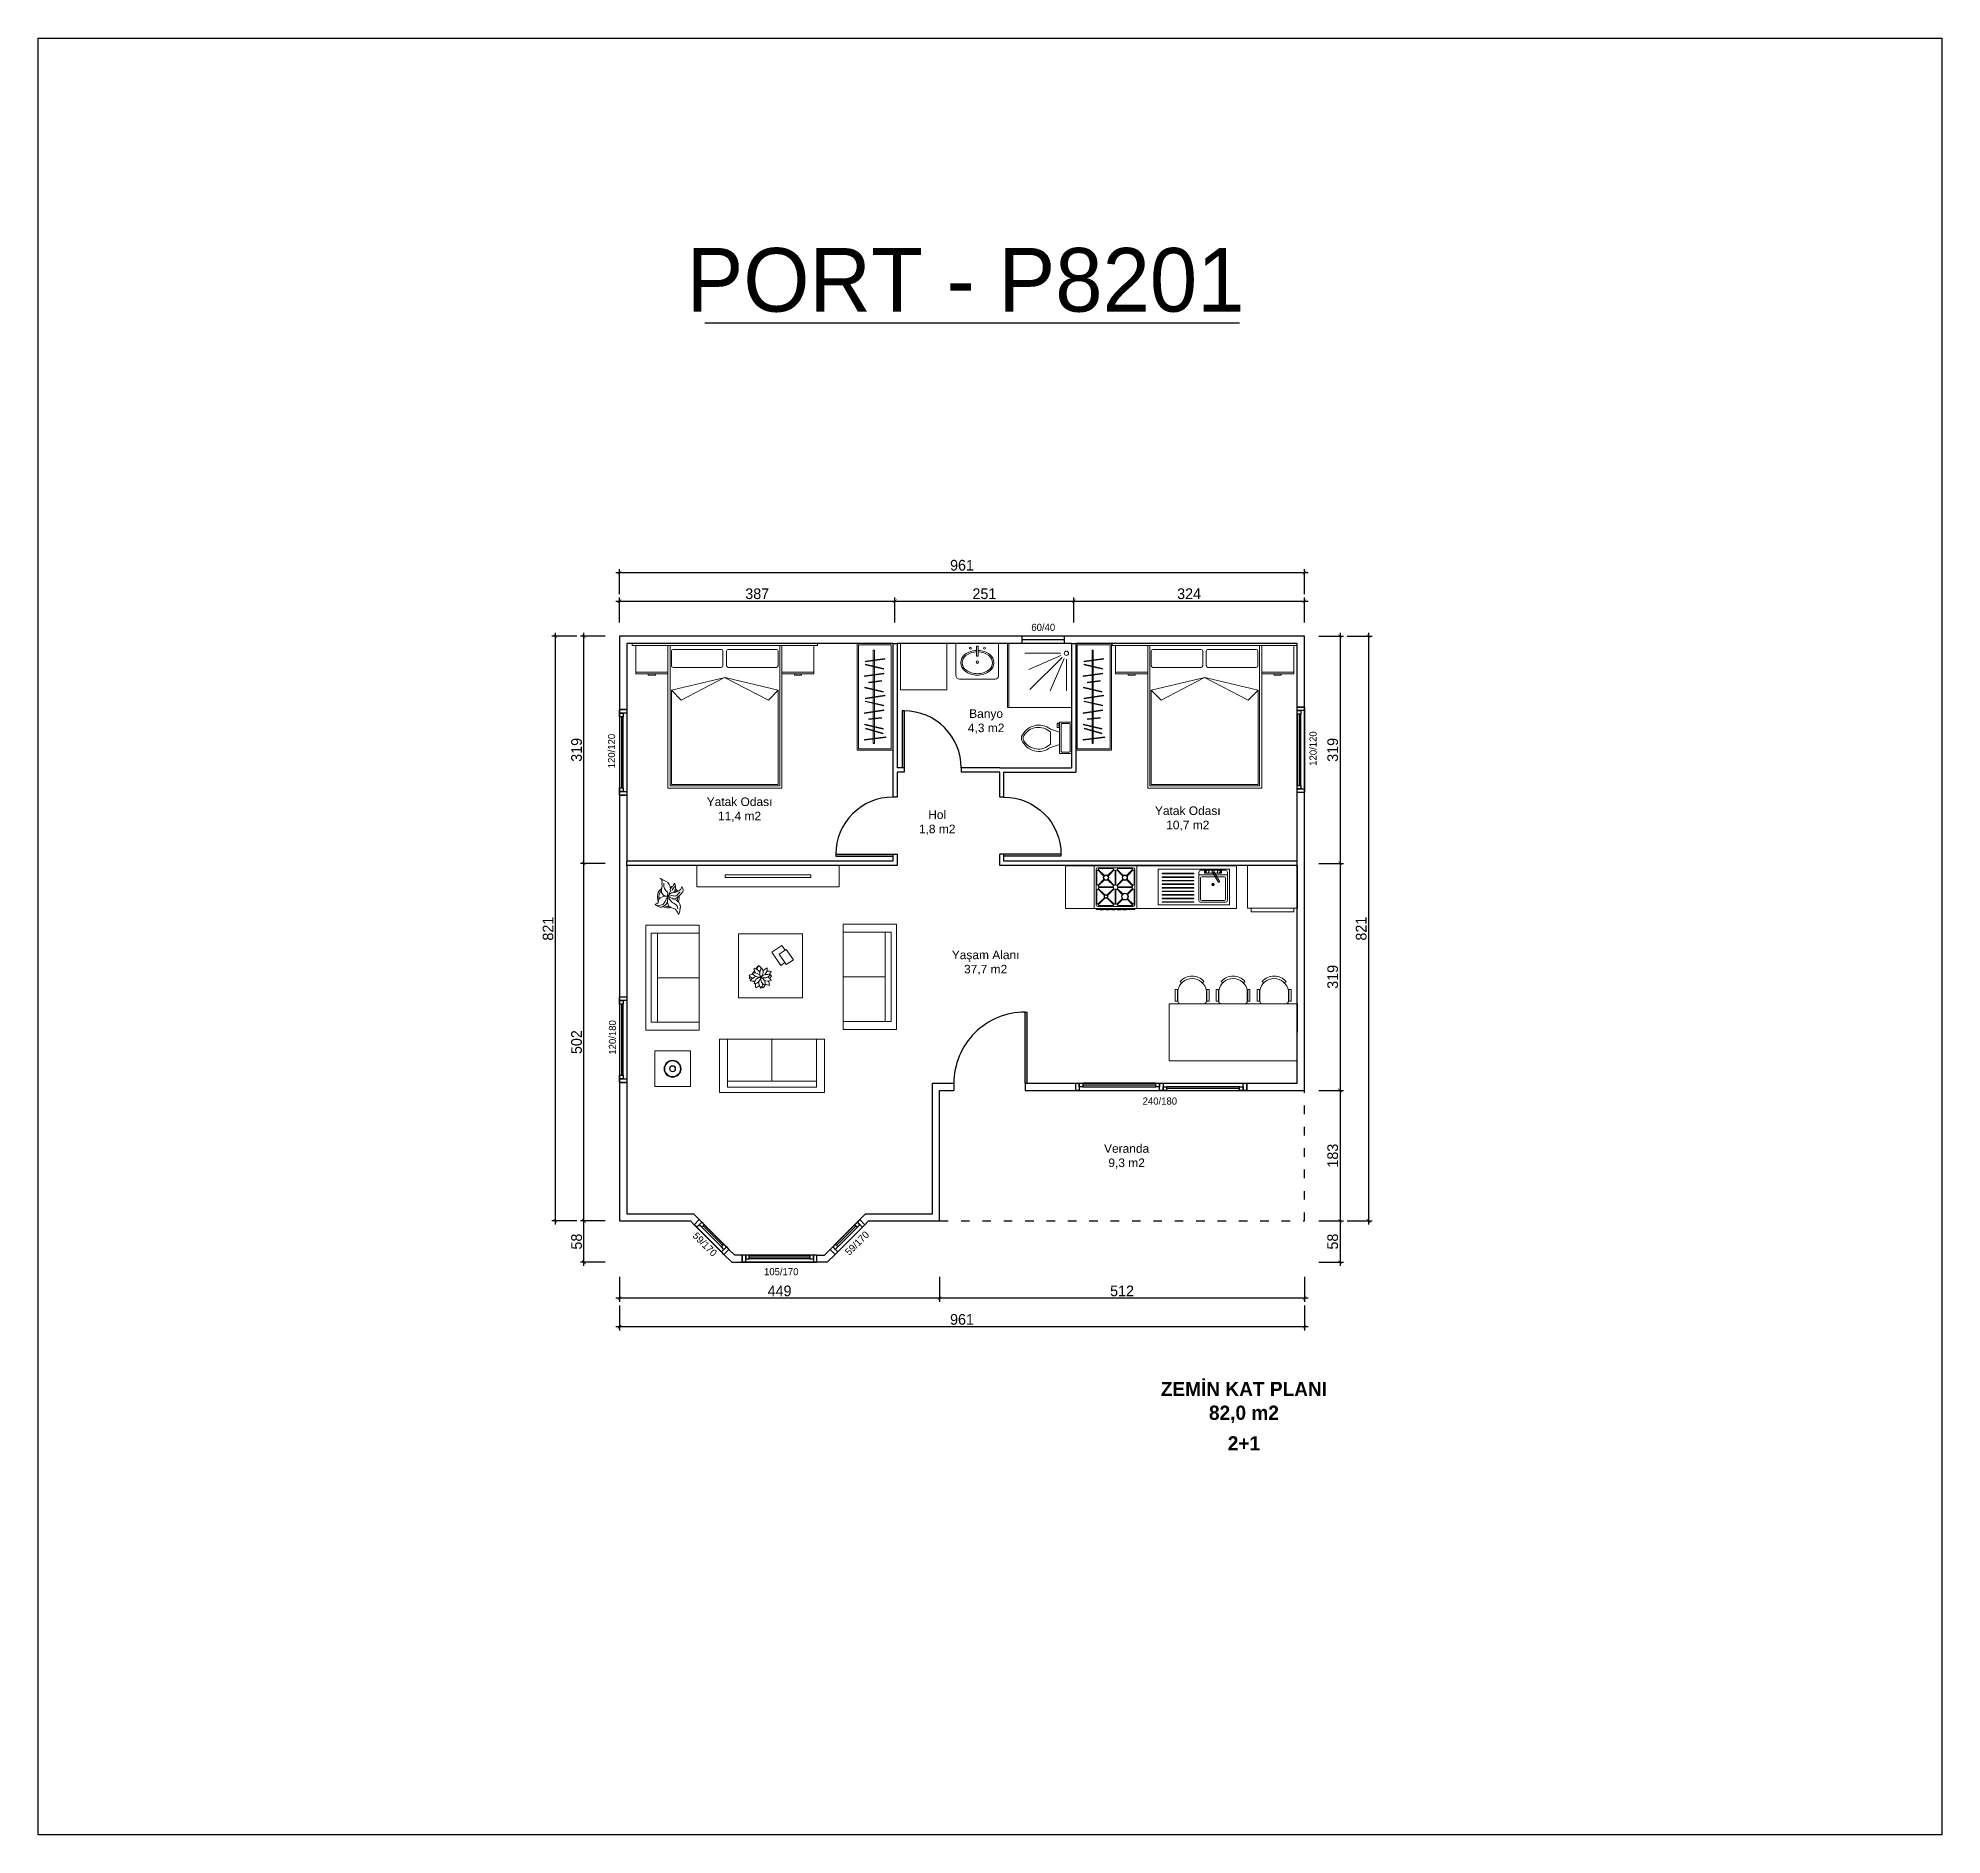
# Model space of a CAD drawing. Header units: inches. Extents: x 321 to 21697, y 7 to 6462.
# Drawn here: x 19025 to 21697, y 3113 to 5636 of the extents above; entities that cross this region are included whole.
import ezdxf

# ---------------------------------------------------------------- set-up
doc = ezdxf.new("R2010")
doc.units = ezdxf.units.IN
doc.header["$MEASUREMENT"] = 0
doc.linetypes.add('ACAD_ISO03W100', pattern=[30, 12, -18])
doc.layers.add('Kapı', color=154, linetype='Continuous', true_color=0x0c4697)
doc.layers.add('Pencere', color=141, linetype='Continuous')
doc.layers.add('Veranda', color=31, linetype='Continuous')
doc.layers.add('tefris', color=8, linetype='Continuous', lineweight=5)
doc.layers.add('tefriş', color=8, linetype='Continuous', lineweight=0)
doc.styles.add('DIŞ ÖLÇÜ', font='FRAMDCN.TTF', dxfattribs={"height": 15})
doc.styles.get("Standard").update_dxf_attribs({"font": 'arial.ttf'})
doc.dimstyles.new('YAZI STİLİ', dxfattribs={"dimscale": 0.5, "dimtxt": 15, "dimasz": 10, "dimexe": 10, "dimexo": 10, "dimgap": 5, "dimtad": 1, "dimdec": 0, "dimtxsty": 'DIŞ ÖLÇÜ', "dimblk": 'ARCHTICK', "dimcen": 2.5, "dimdle": 10, "dimadec": 0, "dimazin": 0, "dimtfac": 1, "dimtdec": 0, "dimtix": 1, "dimtmove": 0, "dimatfit": 3, "dimldrblk": 'ARCHTICK', "dimfxl": 60, "dimfxlon": 1, "dimlwd": -1, "dimlwe": -1, "dimarcsym": 0})

msp = doc.modelspace()

# ---------------------------------------------------------------- texts
at = {"color": 1, "insert": (18720.5, 5340.8), "char_height": 89.289, "attachment_point": 1}
msp.add_mtext_dynamic_manual_height_columns('\\pxqc;{\\fFranklin Gothic Medium Cond|b0|i0|c162|p34;PORT - P8201}', width=3211.538, gutter_width=18.6, heights=[687.6], dxfattribs=at)
for s, width, insert, char_height, attachment_point in [('\\pxqc;{\\fFranklin Gothic Medium Cond|b0|i0|c162|p34;6\\fFranklin Gothic Medium Cond|b0|i0|c0|p34;0/\\fFranklin Gothic Medium Cond|b0|i0|c162|p34;4\\fFranklin Gothic Medium Cond|b0|i0|c0|p34;0}', 54.288, (20462.5, 4813.3), 10, 3), ('\\pxqc;Banyo\\P4,3 m2', 69.133, (20389.7, 4693.2), 12, 3), ('\\pxqc;Yatak Odası\\P11,4 m2', 160.844, (20089.5, 4569.5), 12, 3), ('\\pxqc;Hol\\P1,8 m2', 160.844, (20366.9, 4551.3), 12, 3), ('\\pxqc;Yatak Odası\\P10,7 m2', 160.844, (20718.6, 4556.9), 12, 3), ('\\pxqc;Yaşam Alanı\\P37,7 m2', 160.844, (20434.9, 4354.5), 12, 3), ('{\\fFranklin Gothic Medium Cond|b0|i0|c162|p34;240\\fFranklin Gothic Medium Cond|b0|i0|c0|p34;/180}', 54.288, (20574.8, 4148.3), 10, 1), ('\\pxqc;Veranda \\P9,3 m2', 69.133, (20586.9, 4082.7), 12, 3), ('{\\fFranklin Gothic Medium Cond|b0|i0|c162|p34;105\\fFranklin Gothic Medium Cond|b0|i0|c0|p34;/1\\fFranklin Gothic Medium Cond|b0|i0|c162|p34;7\\fFranklin Gothic Medium Cond|b0|i0|c0|p34;0}', 54.288, (20091.8, 3908.8), 10, 3), ('\\pxqc;{\\fFranklin Gothic Medium Cond|b1|i0|c162|p34;ZEMİN KAT PLANI \\P82,0 m2}', 496.116, (20468.9, 3749.1), 20, 1), ('\\pxqc;{\\fFranklin Gothic Medium Cond|b1|i0|c162|p34;\\C252;\\c9999763;2+1}', 496.116, (20468.9, 3672.8), 20, 1)]:
    msp.add_mtext_dynamic_manual_height_columns(s, width=width, gutter_width=12.5, heights=[0], dxfattribs=dict(insert=insert, char_height=char_height, attachment_point=attachment_point))
at = {"char_height": 10}
for s, insert, attachment_point, rotation in [('\\pxqc;{\\fFranklin Gothic Medium Cond|b0|i0|c162|p34;120/12\\fFranklin Gothic Medium Cond|b0|i0|c0|p34;0}', (19834.6, 4607.5), 7, 90), ('\\pxqc;{\\fFranklin Gothic Medium Cond|b0|i0|c162|p34;120/12\\fFranklin Gothic Medium Cond|b0|i0|c0|p34;0}', (20819.1, 4611), 7, 90), ('\\pxqc;{\\fFranklin Gothic Medium Cond|b0|i0|c162|p34;120/18\\fFranklin Gothic Medium Cond|b0|i0|c0|p34;0}', (19825.7, 4205.5), 1, 90), ('{\\fFranklin Gothic Medium Cond|b0|i0|c162|p34;59\\fFranklin Gothic Medium Cond|b0|i0|c0|p34;/1\\fFranklin Gothic Medium Cond|b0|i0|c162|p34;7\\fFranklin Gothic Medium Cond|b0|i0|c0|p34;0}', (19978.5, 3931.3), 3, 315), ('{\\fFranklin Gothic Medium Cond|b0|i0|c162|p34;59\\fFranklin Gothic Medium Cond|b0|i0|c0|p34;/1\\fFranklin Gothic Medium Cond|b0|i0|c162|p34;7\\fFranklin Gothic Medium Cond|b0|i0|c0|p34;0}', (20184.9, 3961.7), 3, 45)]:
    msp.add_mtext_dynamic_manual_height_columns(s, width=54.288, gutter_width=12.5, heights=[0], dxfattribs=dict(at, insert=insert, attachment_point=attachment_point, rotation=rotation))

# ---------------------------------------------------------------- blocks, each defined once
blk = doc.blocks.new('_ArchTick')
at = {"color": 0, "linetype": 'ByBlock', "const_width": 0.15}
blk.add_lwpolyline([(-0.5, -0.5), (0.5, 0.5)], dxfattribs=at)
blk = doc.blocks.new('*D522')
at = {"color": 0, "transparency": 16777216}
for p, q in [((19835.7, 4845.1), (20232.2, 4845.1)), ((19840.7, 4815.1), (19840.7, 4850.1)), ((20227.2, 4815.1), (20227.2, 4850.1))]:
    blk.add_line(p, q, dxfattribs=at)
at = {"layer": 'Defpoints', "color": 0, "transparency": 16777216}
for p in [(20227.2, 4845.1), (19840.7, 4795.7), (20227.2, 4785.7)]:
    blk.add_point(p, dxfattribs=at)
at = {"color": 0, "transparency": 16777216, "xscale": 5, "yscale": 5, "zscale": 5, "rotation": 180}
blk.add_blockref('_ArchTick', (19840.7, 4845.1), dxfattribs=at)
at = {"color": 0, "transparency": 16777216, "xscale": 5, "yscale": 5, "zscale": 5}
blk.add_blockref('_ArchTick', (20227.2, 4845.1), dxfattribs=at)
at = {"color": 0, "transparency": 16777216, "insert": (20033.9, 4855.4), "char_height": 15, "attachment_point": 5, "style": 'DIŞ ÖLÇÜ'}
blk.add_mtext('387', dxfattribs=at)
blk = doc.blocks.new('*D523')
at = {"color": 0, "transparency": 16777216}
for p, q in [((20222.2, 4845.1), (20483.2, 4845.1)), ((20227.2, 4815.1), (20227.2, 4850.1)), ((20478.2, 4815.1), (20478.2, 4850.1))]:
    blk.add_line(p, q, dxfattribs=at)
at = {"layer": 'Defpoints', "color": 0, "transparency": 16777216}
for p in [(20478.2, 4845.1), (20227.2, 4785.7), (20478.2, 4785.7)]:
    blk.add_point(p, dxfattribs=at)
at = {"color": 0, "transparency": 16777216, "xscale": 5, "yscale": 5, "zscale": 5, "rotation": 180}
blk.add_blockref('_ArchTick', (20227.2, 4845.1), dxfattribs=at)
at = {"color": 0, "transparency": 16777216, "xscale": 5, "yscale": 5, "zscale": 5}
blk.add_blockref('_ArchTick', (20478.2, 4845.1), dxfattribs=at)
at = {"color": 0, "transparency": 16777216, "insert": (20352.7, 4855.4), "char_height": 15, "attachment_point": 5, "style": 'DIŞ ÖLÇÜ'}
blk.add_mtext('251', dxfattribs=at)
blk = doc.blocks.new('*D524')
at = {"color": 0, "transparency": 16777216}
for p, q in [((20473.2, 4845.1), (20806.9, 4845.1)), ((20478.2, 4815.1), (20478.2, 4850.1)), ((20801.9, 4815.1), (20801.9, 4850.1))]:
    blk.add_line(p, q, dxfattribs=at)
at = {"layer": 'Defpoints', "color": 0, "transparency": 16777216}
for p in [(20801.9, 4845.1), (20478.2, 4785.7), (20801.9, 4795.7)]:
    blk.add_point(p, dxfattribs=at)
at = {"color": 0, "transparency": 16777216, "xscale": 5, "yscale": 5, "zscale": 5, "rotation": 180}
blk.add_blockref('_ArchTick', (20478.2, 4845.1), dxfattribs=at)
at = {"color": 0, "transparency": 16777216, "xscale": 5, "yscale": 5, "zscale": 5}
blk.add_blockref('_ArchTick', (20801.9, 4845.1), dxfattribs=at)
at = {"color": 0, "transparency": 16777216, "insert": (20640, 4855.4), "char_height": 15, "attachment_point": 5, "style": 'DIŞ ÖLÇÜ'}
blk.add_mtext('324', dxfattribs=at)
blk = doc.blocks.new('*D525')
at = {"color": 0, "transparency": 16777216}
for p, q in [((20821.9, 4795.7), (20856.9, 4795.7)), ((20851.9, 4800.7), (20851.9, 4472)), ((20821.9, 4477), (20856.9, 4477))]:
    blk.add_line(p, q, dxfattribs=at)
at = {"layer": 'Defpoints', "color": 0, "transparency": 16777216}
for p in [(20801.9, 4795.7), (20791.9, 4477), (20851.9, 4477)]:
    blk.add_point(p, dxfattribs=at)
at = {"color": 0, "transparency": 16777216, "xscale": 5, "yscale": 5, "zscale": 5}
for p, rotation in [((20851.9, 4795.7), 90), ((20851.9, 4477), 270)]:
    blk.add_blockref('_ArchTick', p, dxfattribs=dict(at, rotation=rotation))
at = {"color": 0, "transparency": 16777216, "insert": (20841.6, 4636.3), "char_height": 15, "attachment_point": 5, "rotation": 90, "style": 'DIŞ ÖLÇÜ'}
blk.add_mtext('319', dxfattribs=at)
blk = doc.blocks.new('*D526')
at = {"color": 0, "transparency": 16777216}
for p, q in [((20821.9, 4477), (20856.9, 4477)), ((20851.9, 4482), (20851.9, 4153.2)), ((20821.9, 4158.2), (20856.9, 4158.2))]:
    blk.add_line(p, q, dxfattribs=at)
at = {"layer": 'Defpoints', "color": 0, "transparency": 16777216}
for p in [(20791.9, 4477), (20801.9, 4158.2), (20851.9, 4158.2)]:
    blk.add_point(p, dxfattribs=at)
at = {"color": 0, "transparency": 16777216, "xscale": 5, "yscale": 5, "zscale": 5}
for p, rotation in [((20851.9, 4477), 90), ((20851.9, 4158.2), 270)]:
    blk.add_blockref('_ArchTick', p, dxfattribs=dict(at, rotation=rotation))
at = {"color": 0, "transparency": 16777216, "insert": (20841.6, 4317.6), "char_height": 15, "attachment_point": 5, "rotation": 90, "style": 'DIŞ ÖLÇÜ'}
blk.add_mtext('319', dxfattribs=at)
blk = doc.blocks.new('*D527')
at = {"color": 0, "transparency": 16777216}
for p, q in [((20821.9, 4158.2), (20856.9, 4158.2)), ((20851.9, 4163.2), (20851.9, 3970)), ((20821.9, 3975), (20856.9, 3975))]:
    blk.add_line(p, q, dxfattribs=at)
at = {"layer": 'Defpoints', "color": 0, "transparency": 16777216}
for p in [(20801.9, 4158.2), (20801.9, 3975), (20851.9, 3975)]:
    blk.add_point(p, dxfattribs=at)
at = {"color": 0, "transparency": 16777216, "xscale": 5, "yscale": 5, "zscale": 5}
for p, rotation in [((20851.9, 4158.2), 90), ((20851.9, 3975), 270)]:
    blk.add_blockref('_ArchTick', p, dxfattribs=dict(at, rotation=rotation))
at = {"color": 0, "transparency": 16777216, "insert": (20841.6, 4066.6), "char_height": 15, "attachment_point": 5, "rotation": 90, "style": 'DIŞ ÖLÇÜ'}
blk.add_mtext('183', dxfattribs=at)
blk = doc.blocks.new('*D528')
at = {"color": 0, "transparency": 16777216}
for p, q in [((20821.9, 3975), (20856.9, 3975)), ((20851.9, 3980), (20851.9, 3912)), ((20821.9, 3917), (20856.9, 3917))]:
    blk.add_line(p, q, dxfattribs=at)
at = {"layer": 'Defpoints', "color": 0, "transparency": 16777216}
for p in [(20801.9, 3975), (20132.3, 3917), (20851.9, 3917)]:
    blk.add_point(p, dxfattribs=at)
at = {"color": 0, "transparency": 16777216, "xscale": 5, "yscale": 5, "zscale": 5}
for p, rotation in [((20851.9, 3975), 90), ((20851.9, 3917), 270)]:
    blk.add_blockref('_ArchTick', p, dxfattribs=dict(at, rotation=rotation))
at = {"color": 0, "transparency": 16777216, "insert": (20841.6, 3946), "char_height": 15, "attachment_point": 5, "rotation": 90, "style": 'DIŞ ÖLÇÜ'}
blk.add_mtext('58', dxfattribs=at)
blk = doc.blocks.new('*D529')
at = {"color": 0, "transparency": 16777216}
for p, q in [((20289.9, 3896.4), (20289.9, 3861.4)), ((20801.9, 3896.4), (20801.9, 3861.4)), ((20806.9, 3866.4), (20284.9, 3866.4))]:
    blk.add_line(p, q, dxfattribs=at)
at = {"layer": 'Defpoints', "color": 0, "transparency": 16777216}
for p in [(20289.9, 3975), (20801.9, 3975), (20289.9, 3866.4)]:
    blk.add_point(p, dxfattribs=at)
at = {"color": 0, "transparency": 16777216, "xscale": 5, "yscale": 5, "zscale": 5, "rotation": 180}
blk.add_blockref('_ArchTick', (20289.9, 3866.4), dxfattribs=at)
at = {"color": 0, "transparency": 16777216, "xscale": 5, "yscale": 5, "zscale": 5}
blk.add_blockref('_ArchTick', (20801.9, 3866.4), dxfattribs=at)
at = {"color": 0, "transparency": 16777216, "insert": (20545.9, 3876.7), "char_height": 15, "attachment_point": 5, "style": 'DIŞ ÖLÇÜ'}
blk.add_mtext('512', dxfattribs=at)
blk = doc.blocks.new('*D530')
at = {"color": 0, "transparency": 16777216}
for p, q in [((19840.7, 3896.4), (19840.7, 3861.4)), ((20289.9, 3896.4), (20289.9, 3861.4)), ((20294.9, 3866.4), (19835.7, 3866.4))]:
    blk.add_line(p, q, dxfattribs=at)
at = {"layer": 'Defpoints', "color": 0, "transparency": 16777216}
for p in [(19840.7, 3975), (20289.9, 3975), (19840.7, 3866.4)]:
    blk.add_point(p, dxfattribs=at)
at = {"color": 0, "transparency": 16777216, "xscale": 5, "yscale": 5, "zscale": 5, "rotation": 180}
blk.add_blockref('_ArchTick', (19840.7, 3866.4), dxfattribs=at)
at = {"color": 0, "transparency": 16777216, "xscale": 5, "yscale": 5, "zscale": 5}
blk.add_blockref('_ArchTick', (20289.9, 3866.4), dxfattribs=at)
at = {"color": 0, "transparency": 16777216, "insert": (20065.3, 3876.7), "char_height": 15, "attachment_point": 5, "style": 'DIŞ ÖLÇÜ'}
blk.add_mtext('449', dxfattribs=at)
blk = doc.blocks.new('*D531')
at = {"color": 0, "transparency": 16777216}
for p, q in [((19820.7, 3975), (19785.7, 3975)), ((19790.7, 3912), (19790.7, 3980)), ((19820.7, 3917), (19785.7, 3917))]:
    blk.add_line(p, q, dxfattribs=at)
at = {"layer": 'Defpoints', "color": 0, "transparency": 16777216}
for p in [(19790.7, 3975), (19940.3, 3975), (19998.3, 3917)]:
    blk.add_point(p, dxfattribs=at)
at = {"color": 0, "transparency": 16777216, "xscale": 5, "yscale": 5, "zscale": 5}
for p, rotation in [((19790.7, 3975), 90), ((19790.7, 3917), 270)]:
    blk.add_blockref('_ArchTick', p, dxfattribs=dict(at, rotation=rotation))
at = {"color": 0, "transparency": 16777216, "insert": (19780.4, 3946), "char_height": 15, "attachment_point": 5, "rotation": 90, "style": 'DIŞ ÖLÇÜ'}
blk.add_mtext('58', dxfattribs=at)
blk = doc.blocks.new('*D532')
at = {"color": 0, "transparency": 16777216}
for p, q in [((19820.7, 4477), (19785.7, 4477)), ((19790.7, 3970), (19790.7, 4482)), ((19820.7, 3975), (19785.7, 3975))]:
    blk.add_line(p, q, dxfattribs=at)
at = {"layer": 'Defpoints', "color": 0, "transparency": 16777216}
for p in [(19790.7, 4477), (19850.7, 4477), (19940.3, 3975)]:
    blk.add_point(p, dxfattribs=at)
at = {"color": 0, "transparency": 16777216, "xscale": 5, "yscale": 5, "zscale": 5}
for p, rotation in [((19790.7, 4477), 90), ((19790.7, 3975), 270)]:
    blk.add_blockref('_ArchTick', p, dxfattribs=dict(at, rotation=rotation))
at = {"color": 0, "transparency": 16777216, "insert": (19780.4, 4226), "char_height": 15, "attachment_point": 5, "rotation": 90, "style": 'DIŞ ÖLÇÜ'}
blk.add_mtext('502', dxfattribs=at)
blk = doc.blocks.new('*D533')
at = {"color": 0, "transparency": 16777216}
for p, q in [((19820.7, 4795.7), (19785.7, 4795.7)), ((19790.7, 4472), (19790.7, 4800.7)), ((19820.7, 4477), (19785.7, 4477))]:
    blk.add_line(p, q, dxfattribs=at)
at = {"layer": 'Defpoints', "color": 0, "transparency": 16777216}
for p in [(19790.7, 4795.7), (19840.7, 4795.7), (19850.7, 4477)]:
    blk.add_point(p, dxfattribs=at)
at = {"color": 0, "transparency": 16777216, "xscale": 5, "yscale": 5, "zscale": 5}
for p, rotation in [((19790.7, 4795.7), 90), ((19790.7, 4477), 270)]:
    blk.add_blockref('_ArchTick', p, dxfattribs=dict(at, rotation=rotation))
at = {"color": 0, "transparency": 16777216, "insert": (19780.4, 4636.3), "char_height": 15, "attachment_point": 5, "rotation": 90, "style": 'DIŞ ÖLÇÜ'}
blk.add_mtext('319', dxfattribs=at)
blk = doc.blocks.new('*D350')
at = {"color": 0, "transparency": 16777216}
for p, q in [((19840.7, 4855.1), (19840.7, 4890.1)), ((20801.9, 4855.1), (20801.9, 4890.1)), ((19835.7, 4885.1), (20806.9, 4885.1))]:
    blk.add_line(p, q, dxfattribs=at)
at = {"layer": 'Defpoints', "color": 0, "transparency": 16777216}
for p in [(20801.9, 4885.1), (19840.7, 4795.7), (20801.9, 4795.7)]:
    blk.add_point(p, dxfattribs=at)
at = {"color": 0, "transparency": 16777216, "xscale": 5, "yscale": 5, "zscale": 5, "rotation": 180}
blk.add_blockref('_ArchTick', (19840.7, 4885.1), dxfattribs=at)
at = {"color": 0, "transparency": 16777216, "xscale": 5, "yscale": 5, "zscale": 5}
blk.add_blockref('_ArchTick', (20801.9, 4885.1), dxfattribs=at)
at = {"color": 0, "transparency": 16777216, "insert": (20321.3, 4895.4), "char_height": 15, "attachment_point": 5, "style": 'DIŞ ÖLÇÜ'}
blk.add_mtext('961', dxfattribs=at)
blk = doc.blocks.new('*D351')
at = {"color": 0, "transparency": 16777216}
for p, q in [((20861.9, 4795.7), (20896.9, 4795.7)), ((20891.9, 4800.7), (20891.9, 3970)), ((20861.9, 3975), (20896.9, 3975))]:
    blk.add_line(p, q, dxfattribs=at)
at = {"layer": 'Defpoints', "color": 0, "transparency": 16777216}
for p in [(20801.9, 4795.7), (20801.9, 3975), (20891.9, 3975)]:
    blk.add_point(p, dxfattribs=at)
at = {"color": 0, "transparency": 16777216, "xscale": 5, "yscale": 5, "zscale": 5}
for p, rotation in [((20891.9, 4795.7), 90), ((20891.9, 3975), 270)]:
    blk.add_blockref('_ArchTick', p, dxfattribs=dict(at, rotation=rotation))
at = {"color": 0, "transparency": 16777216, "insert": (20881.6, 4385.3), "char_height": 15, "attachment_point": 5, "rotation": 90, "style": 'DIŞ ÖLÇÜ'}
blk.add_mtext('821', dxfattribs=at)
blk = doc.blocks.new('*D352')
at = {"color": 0, "transparency": 16777216}
for p, q in [((19840.7, 3856.4), (19840.7, 3821.4)), ((20801.9, 3856.4), (20801.9, 3821.4)), ((20806.9, 3826.4), (19835.7, 3826.4))]:
    blk.add_line(p, q, dxfattribs=at)
at = {"layer": 'Defpoints', "color": 0, "transparency": 16777216}
for p in [(19840.7, 3975), (20801.9, 3975), (19840.7, 3826.4)]:
    blk.add_point(p, dxfattribs=at)
at = {"color": 0, "transparency": 16777216, "xscale": 5, "yscale": 5, "zscale": 5, "rotation": 180}
blk.add_blockref('_ArchTick', (19840.7, 3826.4), dxfattribs=at)
at = {"color": 0, "transparency": 16777216, "xscale": 5, "yscale": 5, "zscale": 5}
blk.add_blockref('_ArchTick', (20801.9, 3826.4), dxfattribs=at)
at = {"color": 0, "transparency": 16777216, "insert": (20321.3, 3836.7), "char_height": 15, "attachment_point": 5, "style": 'DIŞ ÖLÇÜ'}
blk.add_mtext('961', dxfattribs=at)
blk = doc.blocks.new('*D353')
at = {"color": 0, "transparency": 16777216}
for p, q in [((19780.7, 4795.7), (19745.7, 4795.7)), ((19750.7, 3970), (19750.7, 4800.7)), ((19780.7, 3975), (19745.7, 3975))]:
    blk.add_line(p, q, dxfattribs=at)
at = {"layer": 'Defpoints', "color": 0, "transparency": 16777216}
for p in [(19750.7, 4795.7), (19840.7, 4795.7), (19840.7, 3975)]:
    blk.add_point(p, dxfattribs=at)
at = {"color": 0, "transparency": 16777216, "xscale": 5, "yscale": 5, "zscale": 5}
for p, rotation in [((19750.7, 4795.7), 90), ((19750.7, 3975), 270)]:
    blk.add_blockref('_ArchTick', p, dxfattribs=dict(at, rotation=rotation))
at = {"color": 0, "transparency": 16777216, "insert": (19740.4, 4385.3), "char_height": 15, "attachment_point": 5, "rotation": 90, "style": 'DIŞ ÖLÇÜ'}
blk.add_mtext('821', dxfattribs=at)
blk = doc.blocks.new('dffsfesf')
at = {"layer": 'tefris'}
for p, q in [((8402.4, 1317.4), (8402.4, 1296.9)), ((8472.4, 1319.6), (8404.7, 1319.6)), ((8474.7, 1296.9), (8474.7, 1317.4)), ((8479.7, 1317.4), (8479.7, 1296.9)), ((8549.7, 1319.6), (8482, 1319.6)), ((8552, 1296.9), (8552, 1317.4)), ((8374.9, 1283.7), (8379.9, 1283.7)), ((8404.7, 1294.6), (8472.4, 1294.6)), ((8482, 1294.6), (8549.7, 1294.6)), ((8579.9, 1283.7), (8584.9, 1283.7)), ((8477.6, 1280.3), (8402.4, 1262.7)), ((8416.3, 1248.8), (8402.4, 1262.7)), ((8402.4, 1262.7), (8402.4, 1130.2)), ((8477.1, 1280.2), (8416.3, 1248.8)), ((8538.5, 1248.8), (8477.1, 1280.2)), ((8552.4, 1262.7), (8477.6, 1280.3)), ((8552.4, 1262.7), (8538.5, 1248.8)), ((8552.4, 1130.2), (8552.4, 1262.7)), ((8402.4, 1130.2), (8552.4, 1130.2))]:
    blk.add_line(p, q, dxfattribs=at)
for points in [[(8347.4, 1325.2), (8607.4, 1325.2), (8607.4, 1328.2), (8347.4, 1328.2)], [(8397.4, 1125.2), (8557.4, 1125.2), (8557.4, 1325.2), (8397.4, 1325.2)]]:
    blk.add_lwpolyline(points, close=True, dxfattribs=at)
for points in [[(8352.4, 1325.2), (8397.4, 1325.2), (8397.4, 1287.7), (8352.4, 1287.7), (8352.4, 1325.2)], [(8397.4, 1325.2), (8397.4, 1125.2), (8557.4, 1125.2), (8557.4, 1325.2)], [(8400.4, 1325.2), (8400.4, 1128.2), (8554.4, 1128.2), (8554.4, 1325.2)], [(8557.4, 1325.2), (8602.4, 1325.2), (8602.4, 1287.7), (8557.4, 1287.7), (8557.4, 1325.2)], [(8397.4, 1287.7), (8397.4, 1285.7), (8352.4, 1285.7), (8352.4, 1287.7)], [(8374.9, 1283.7), (8369.9, 1283.7), (8369.9, 1285.7)], [(8379.9, 1283.7), (8379.9, 1285.7)], [(8602.4, 1287.7), (8602.4, 1285.7), (8557.4, 1285.7), (8557.4, 1287.7)], [(8579.9, 1283.7), (8574.9, 1283.7), (8574.9, 1285.7)], [(8584.9, 1283.7), (8584.9, 1285.7)]]:
    blk.add_lwpolyline(points, dxfattribs=at)
for centre, start, end in [((8404.7, 1317.4), 90, 180), ((8472.4, 1317.4), 0, 90), ((8482, 1317.4), 90, 180), ((8549.7, 1317.4), 0, 90), ((8404.7, 1296.9), 180, 270), ((8472.4, 1296.9), 270, 0), ((8482, 1296.9), 180, 270), ((8549.7, 1296.9), 270, 0)]:
    blk.add_arc(centre, 2.27, start, end, dxfattribs=at)
blk = doc.blocks.new('esfdad')
at = {"layer": 'tefris', "lineweight": 0, "ltscale": 50}
for p, q in [((8348.4, 990.1), (8347.5, 989.9)), ((8368.9, 988.7), (8368, 988.5)), ((8400.1, 990.1), (8399.2, 990.1)), ((8420.7, 988.7), (8419.8, 988.7)), ((8458.3, 991.7), (8457.4, 991.6)), ((8352.3, 962.8), (8351.4, 962.8)), ((8356.3, 962.8), (8355.4, 962.8)), ((8362.3, 988.4), (8361.4, 988.4)), ((8379.4, 985.5), (8378.5, 985.4)), ((8381.5, 967.7), (8380.6, 967.7)), ((8388.9, 962), (8388, 962)), ((8394.9, 987.6), (8393.9, 987.6)), ((8404.1, 962.8), (8403.2, 962.8)), ((8408.1, 962.8), (8407.2, 962.8)), ((8414.1, 988.4), (8413.2, 988.4)), ((8431.1, 985.5), (8430.2, 985.5)), ((8433.3, 967.7), (8432.4, 967.6)), ((8440.7, 962), (8439.7, 962)), ((8446.3, 963.4), (8445.4, 963.4)), ((8446.6, 987.6), (8445.7, 987.6)), ((8453.2, 987.5), (8452.3, 987.5)), ((8372.9, 961.4), (8372, 961.4)), ((8424.7, 961.4), (8423.8, 961.4)), ((8462, 961.5), (8461.1, 961.5))]:
    blk.add_line(p, q, dxfattribs=at)
at = {"layer": 'tefris', "lineweight": 0}
for p, q in [((8351.4, 962.8), (8347.5, 989.9)), ((8352.3, 962.8), (8348.4, 990.1)), ((8372, 961.4), (8368, 988.7)), ((8372.9, 961.4), (8368.9, 988.7)), ((8403.2, 962.8), (8399.2, 990.1)), ((8404.1, 962.8), (8400.1, 990.1)), ((8423.8, 961.4), (8419.8, 988.7)), ((8424.7, 961.4), (8420.7, 988.7)), ((8461.1, 961.5), (8457.4, 991.7)), ((8462, 961.5), (8458.3, 991.7)), ((8355.4, 962.8), (8361.4, 988.4)), ((8356.3, 962.8), (8362.3, 988.4)), ((8380.6, 967.7), (8378.4, 985.5)), ((8381.5, 967.7), (8379.4, 985.5)), ((8388, 962), (8393.9, 987.6)), ((8388.9, 962), (8394.9, 987.6)), ((8407.2, 962.8), (8413.2, 988.4)), ((8408.1, 962.8), (8414.1, 988.4)), ((8432.4, 967.7), (8430.2, 985.5)), ((8433.3, 967.7), (8431.1, 985.5)), ((8439.7, 962), (8445.7, 987.6)), ((8440.7, 962), (8446.6, 987.6)), ((8445.4, 963.4), (8452.3, 987.5)), ((8446.3, 963.4), (8453.2, 987.5))]:
    blk.add_line(p, q, dxfattribs=at)
at = {"layer": 'tefris'}
for points in [[(8326.4, 951.2), (8476.4, 951.2), (8476.4, 1001.2), (8326.4, 1001.2)], [(8328.4, 953.2), (8474.4, 953.2), (8474.4, 999.2), (8328.4, 999.2)]]:
    blk.add_lwpolyline(points, close=True, dxfattribs=at)
at = {"layer": 'tefris', "lineweight": 0}
for points in [[(8349.6, 975.4), (8335.9, 975.4), (8335.9, 973.9), (8349.8, 973.9)], [(8358.4, 975.4), (8350.5, 975.4)], [(8350.7, 973.9), (8358, 973.9)], [(8358.9, 973.9), (8370.2, 973.9)], [(8369.9, 975.4), (8359.3, 975.4)], [(8379.7, 975.4), (8370.9, 975.4)], [(8371.1, 973.9), (8379.8, 973.9)], [(8391.1, 975.4), (8380.6, 975.4)], [(8380.8, 973.9), (8390.7, 973.9)], [(8391.7, 973.9), (8401.6, 973.9)], [(8401.4, 975.4), (8392, 975.4)], [(8410.2, 975.4), (8402.3, 975.4)], [(8402.5, 973.9), (8409.8, 973.9)], [(8410.7, 973.9), (8421.9, 973.9)], [(8421.7, 975.4), (8411.1, 975.4)], [(8431.4, 975.4), (8422.6, 975.4)], [(8422.9, 973.9), (8431.6, 973.9)], [(8442.9, 975.4), (8432.4, 975.4)], [(8432.5, 973.9), (8442.5, 973.9)], [(8443.4, 973.9), (8448.4, 973.9)], [(8448.9, 975.4), (8443.8, 975.4)], [(8449.4, 973.9), (8459.6, 973.9)], [(8459.4, 975.4), (8449.8, 975.4)], [(8460.5, 973.9), (8466.7, 973.9), (8466.7, 975.4), (8460.3, 975.4)]]:
    blk.add_lwpolyline(points, dxfattribs=at)
blk = doc.blocks.new('wradad')
at = {"layer": 'tefris'}
for p, q in [((8648.1, 1312.6), (8648.1, 1262.8)), ((8651.4, 1313.3), (8671, 1268.1)), ((8654, 1315.1), (8699.2, 1269.8)), ((8655.7, 1317.6), (8700.9, 1298)), ((8656.4, 1321), (8700.9, 1321)), ((8724.4, 1240.2), (8724.4, 1328.2)), ((8724.4, 1240.2), (8634.4, 1240.2)), ((8634.4, 1238.2), (8724.4, 1238.2)), ((8724.4, 1238.2), (8724.4, 1240.2))]:
    blk.add_line(p, q, dxfattribs=at)
blk.add_circle((8648.1, 1321), 3.03, dxfattribs=at)
blk = doc.blocks.new('weda')
at = {"layer": 'tefris'}
for p, q in [((8756.5, 1310.2), (8760.8, 1310.2)), ((8756.5, 1308), (8756.5, 1310.2)), ((8760.8, 1310.2), (8760.8, 1311.2)), ((8762.9, 1311.2), (8762.9, 1308)), ((8769.3, 1311.2), (8765.1, 1298.4)), ((8786.5, 1311.2), (8790.7, 1298.4)), ((8797.6, 1315.5), (8797.6, 1324.1)), ((8762.9, 1308), (8756.5, 1308)), ((8786.5, 1298.4), (8769.3, 1298.4))]:
    blk.add_line(p, q, dxfattribs=at)
blk.add_lwpolyline([(8799.4, 1311.2), (8799.4, 1328.2), (8755.4, 1328.2), (8755.4, 1311.2)], close=True, dxfattribs=at)
for points in [[(8757, 1324.1), (8757, 1315.5)], [(8795.5, 1326.2), (8759.2, 1326.2)], [(8759.2, 1313.4), (8795.5, 1313.4)]]:
    blk.add_lwpolyline(points, dxfattribs=at)
for centre, radius, start, end in [((8758.9, 1324.3), 1.89, 81.87, 188.1302), ((8758.9, 1315.3), 1.89, 171.87, 278.1302), ((8795.8, 1324.3), 1.89, 351.87, 98.1302), ((8795.8, 1315.3), 1.89, 261.87, 8.1302), ((8785.4, 1282.2), 26, 141.4692, 247.9715), ((8786.9, 1281.7), 24.2, 136.3678, 238.9469), ((8770.4, 1282.2), 26, 292.0285, 38.5308), ((8768.9, 1281.7), 24.2, 301.0531, 43.6322), ((8777.9, 1268.7), 8.55, 245.7319, 294.2683), ((8777.9, 1266.3), 8.55, 254.8606, 285.1396)]:
    blk.add_arc(centre, radius, start, end, dxfattribs=at)
blk = doc.blocks.new('erfssfad')
at = {"layer": 'tefris'}
blk.add_lwpolyline([(8684.4, 1220.8), (8684.4, 1170.8, -0.414214), (8679.4, 1165.8), (8634.4, 1165.8), (8634.4, 1225.8), (8679.4, 1225.8, -0.414214)], format="xyb", close=True, dxfattribs=at)
for points in [[(8644.1, 1197.1, -0.154394), (8650, 1213.3, -0.232963), (8661.5, 1219, -0.232963), (8673, 1213.3, -0.165299), (8678.9, 1195.9, -0.165299), (8673, 1178.5, -0.232963), (8661.5, 1172.8, -0.232963), (8650, 1178.5, -0.155826), (8644.1, 1194.9)], [(8646.1, 1197.1, -0.154394), (8651.5, 1212.1, -0.232963), (8661.5, 1217, -0.232963), (8671.4, 1212.1, -0.165299), (8676.9, 1195.9, -0.165299), (8671.4, 1179.7, -0.232963), (8661.5, 1174.8, -0.232963), (8651.5, 1179.7, -0.155826), (8646.1, 1194.9, -0.155826)]]:
    blk.add_lwpolyline(points, format="xyb", dxfattribs=at)
blk.add_lwpolyline([(8638.4, 1194.9), (8652.1, 1194.9), (8652.1, 1197.1), (8638.4, 1197.1)], close=True, dxfattribs=at)
for centre, radius in [((8641, 1206), 1.35), ((8641, 1186.1), 1.35), ((8660.6, 1196), 1.77)]:
    blk.add_circle(centre, radius, dxfattribs=at)
blk = doc.blocks.new('saksı masa')
at = {"lineweight": 0, "elevation": 51}
for points in [[(42694.8, -80314.2), (42694.8, -80310.9), (42697.5, -80310.9)], [(42704.7, -80310.9), (42705.4, -80310.9)], [(42707.5, -80310.9), (42707.7, -80310.9)], [(42711.4, -80310.9), (42711.8, -80310.9), (42711.8, -80314.1)], [(42694.8, -80321.8), (42694.8, -80321.2)], [(42696.5, -80325.8), (42694.8, -80325.8), (42694.8, -80322.4)], [(42706.8, -80325.8), (42705.2, -80325.8)], [(42711.8, -80323.9), (42711.8, -80325.8), (42709.5, -80325.8)], [(42711.8, -80316.5), (42711.8, -80319.2)], [(42711.8, -80319.9), (42711.8, -80320.9)]]:
    blk.add_lwpolyline(points, dxfattribs=at)
at = {"linetype": 'ByBlock', "lineweight": 0}
for centre, radius, start, end in [((42704.6, -80309.9, 51), 7.21, 160.7524, 194.4914), ((42693.4, -80318.2, 51), 11.6, 46.6486, 67.7895), ((42709.5, -80312.5, 51), 8.58, 139.3987, 188.8676), ((42710.1, -80316.5, 51), 7.29, 111.7527, 192.9553), ((42695.5, -80312.5, 51), 9.31, 6.5068, 36.8699), ((42699.6, -80311, 51), 7.91, 295.4841, 9.2239), ((42711.3, -80317.1, 51), 7.21, 88.7524, 122.4914), ((42700, -80309, 51), 11.6, 334.6486, 355.7895), ((42700.1, -80327.2, 51), 11.6, 118.6486, 139.7895), ((42695.6, -80314, 51), 7.21, 232.7524, 266.4914), ((42695.4, -80323.5, 51), 9.31, 78.5069, 108.8699), ((42699.7, -80310.2, 51), 8.58, 211.3987, 260.8676), ((42701.5, -80325.9, 51), 7.91, 79.4841, 153.2239), ((42696.3, -80315.3, 51), 7.29, 255.7527, 336.9553), ((42703.6, -80310.8, 51), 7.29, 183.7527, 264.9553), ((42695.1, -80319.1, 51), 7.91, 7.4841, 81.2239), ((42705.7, -80327, 51), 9.31, 150.5068, 180.8699), ((42694.4, -80318.8, 51), 8.58, 283.3987, 332.8676), ((42710.7, -80323.7, 51), 11.6, 190.6486, 211.7895), ((42696.8, -80323.8, 51), 7.21, 304.7524, 338.4914), ((42709.9, -80321.9, 51), 7.91, 151.4841, 225.2239), ((42706.7, -80324.4, 51), 7.29, 39.7527, 120.9553), ((42708.7, -80312.7, 51), 7.91, 223.4841, 297.2239), ((42698.2, -80323.6, 51), 7.29, 327.7527, 48.9553), ((42712.3, -80318.3, 51), 9.31, 222.5069, 252.8699), ((42710.3, -80322.6, 51), 8.58, 67.3987, 116.8676), ((42701, -80326.5, 51), 8.58, 355.3987, 44.8676), ((42710.7, -80312.4, 51), 11.6, 262.6486, 283.7895), ((42706, -80309.3, 51), 9.31, 294.5068, 324.8699), ((42706.5, -80325.7, 51), 7.21, 16.7524, 50.4914)]:
    blk.add_arc(centre, radius, start, end, dxfattribs=at)
blk = doc.blocks.new('b drfgvsfa')
at = {"layer": 'tefris', "lineweight": 0}
for p, q in [((8383.6, 907.7), (8385, 908.5)), ((8385, 908.5), (8386.5, 909.3)), ((8386.5, 909.3), (8387.9, 909.9)), ((8387.9, 909.9), (8389.2, 910.7)), ((8389.2, 910.7), (8390.7, 912.1)), ((8390.7, 912.1), (8391.5, 914)), ((8391.5, 914), (8391.7, 915.6)), ((8393.7, 910), (8393.3, 908.4)), ((8393.6, 911.5), (8393.7, 910)), ((8372.7, 901.6), (8373.5, 903.3)), ((8373.2, 901.2), (8372.7, 901.4)), ((8379.9, 898.7), (8373.2, 901.2)), ((8373.5, 903.3), (8374.7, 904.8)), ((8374.7, 904.8), (8375.9, 906.1)), ((8375.9, 906.1), (8377.3, 906.7)), ((8377.3, 906.7), (8379, 907.1)), ((8379, 907.1), (8380.7, 907.2)), ((8381.4, 898.6), (8379.9, 898.7)), ((8380.7, 907.2), (8382.1, 907.6)), ((8384.5, 899.3), (8381.4, 898.6)), ((8382.1, 907.6), (8383.6, 907.7)), ((8386, 900.6), (8384.5, 899.3)), ((8388.4, 903.2), (8386, 900.6)), ((8389.7, 904.3), (8388.4, 903.2)), ((8390.9, 905.6), (8389.7, 904.3)), ((8392.1, 907.1), (8390.9, 905.6)), ((8393.3, 908.4), (8392.1, 907.1))]:
    blk.add_line(p, q, dxfattribs=at)
at = {"layer": 'tefris'}
blk.add_line((8393.6, 911.5), (8391.7, 915.6), dxfattribs=at)
for points in [[(8612.9, 945.2), (8612.9, 915.2), (8412.9, 915.2), (8412.9, 945.2), (8592.9, 945.2)], [(8353.9, 635.2), (8353.9, 685.2), (8403.9, 685.2), (8403.9, 635.2), (8353.9, 635.2)]]:
    blk.add_lwpolyline(points, dxfattribs=at)
at = {"layer": 'tefris', "lineweight": 0}
for points in [[(8370, 902.2), (8368.4, 902.6), (8366.7, 903.2), (8365.4, 904.7), (8364.3, 906), (8363.5, 907.3), (8363.2, 908.7), (8363.5, 911.8), (8363.9, 913.4), (8363.8, 914.9), (8364.1, 916.5), (8364, 919.5), (8364.1, 921.1), (8363.9, 924.1), (8363.6, 925.5), (8362.5, 926.8), (8361.1, 927.5)], [(8365.2, 925.1), (8363.5, 926), (8363.2, 926.2)], [(8372.7, 901.4), (8373.1, 903), (8374.8, 906.4), (8375.6, 908.3), (8375.8, 909.9), (8375.7, 911.4), (8375.8, 912.9), (8375.5, 914.4), (8375.4, 915.9), (8374.3, 918.6), (8373.2, 919.9), (8372.4, 921.2), (8368.9, 923.4), (8367.2, 924.1), (8365.5, 924.9), (8365.2, 925.1)], [(8372.1, 901.7), (8372, 903.2), (8372.3, 906.3), (8372, 907.7), (8370.9, 909), (8369.6, 910.2), (8367.5, 912.8), (8367, 914.2), (8366.6, 915.6), (8366.8, 917.2), (8366.6, 920.1), (8366.5, 920.6)], [(8380.9, 908.5), (8382.1, 909.8), (8382.7, 911.7), (8383.1, 913.3), (8383.2, 914.9), (8383.1, 916.4), (8382.7, 918.1), (8382.2, 919.4), (8381.1, 920.7), (8381.2, 919.2), (8380.3, 917.5), (8379.2, 915.7), (8377.9, 914.9), (8376.5, 914.3), (8376.3, 914.3)], [(8378.5, 910), (8378.7, 911.6), (8379.9, 912.9), (8381.1, 914.4), (8381.7, 915.8)], [(8354.5, 890.3), (8355.8, 891.4), (8357.2, 892), (8358.5, 892.8), (8358.9, 894.4), (8359.2, 897.5), (8360.4, 899), (8361.6, 900.1), (8365.8, 901.8), (8368.8, 902), (8370.2, 902.3), (8372.1, 901.7), (8372.9, 901.4)], [(8372.5, 901.3), (8372.4, 899.5), (8371.9, 894.9), (8370.2, 891.4), (8369, 889.9), (8367.8, 888.9), (8366.4, 888), (8364.8, 887.4), (8363.4, 886.8), (8361.6, 886.9), (8360, 887.3), (8358.3, 888.2), (8356.4, 889), (8354.8, 890.2), (8354.5, 890.3)], [(8372.2, 901.5), (8371.1, 899.7), (8369.9, 898.2), (8368.6, 894.9), (8367.5, 893.1), (8366.4, 891.6), (8365.1, 890.5), (8363.7, 889.9), (8359.4, 888.9), (8357.7, 889.6), (8357.7, 889.8)], [(8387.2, 876.7), (8386.1, 878.2), (8385.6, 879.6), (8383.9, 882.2), (8383.6, 883.7), (8381.9, 884.5), (8380.3, 884.9), (8375.3, 886.8), (8373.8, 888), (8373.2, 889.3), (8372.6, 891), (8372, 892.4), (8371.9, 893.8), (8371.8, 895.6), (8371.8, 896.6)], [(8373.4, 901.8), (8376.1, 902.9), (8377.6, 903), (8379.4, 902.9), (8381, 902.5), (8382.6, 902.4), (8384, 902.7), (8385.3, 903.7), (8386.5, 905), (8387.7, 906.6), (8388.9, 907.9), (8389, 908.4)], [(8373.7, 899.3), (8374.8, 897.8), (8377.9, 894), (8379.2, 892.8), (8381, 891.7), (8382.7, 890.8), (8384.3, 889.6), (8385.3, 888.4), (8385.9, 887), (8386.5, 885.3), (8386.5, 884.3)], [(8377.7, 899.5), (8379.2, 898.3), (8384.2, 896.4), (8386, 895.3), (8387.6, 893.9), (8388.9, 891.2), (8389.8, 887.6), (8389.5, 884.5), (8389.1, 882.9), (8388.9, 881.4), (8388.2, 878.2), (8387.2, 876.9)], [(8536.6, 809), (8530.7, 805), (8518.1, 823.6), (8532.1, 833.1), (8536.7, 826.3)]]:
    blk.add_lwpolyline(points, dxfattribs=at)
at = {"layer": 'tefris'}
for points in [[(8452.9, 932.2), (8572.9, 932.2), (8572.9, 928.2), (8452.9, 928.2)], [(8471.4, 849.4), (8471.4, 759.4), (8561.4, 759.4), (8561.4, 849.4)]]:
    blk.add_lwpolyline(points, close=True, dxfattribs=at)
at = {"layer": 'tefris', "lineweight": 0}
blk.add_lwpolyline([(8528.6, 820.8), (8538.5, 827.5), (8548.4, 812.9), (8538.5, 806.2)], close=True, dxfattribs=at)
at = {"layer": 'tefris'}
for radius in [12, 11, 4.35, 3.85]:
    blk.add_circle((8378.9, 659.9), radius, dxfattribs=at)
at = {"layer": 'tefris', "lineweight": 0}
for radius, start, end in [(15.4, 125.8886, 205.1056), (13.4, 135.6623, 191.9274), (15.4, 68.1512, 81.2839), (13.4, 70.3704, 78.5204), (13.4, 32.4073, 45.2066), (15.4, 31.5254, 49.4424), (15.4, 240.4936, 285.4843), (13.4, 246.6599, 275.1977), (13.4, 336.9639, 359.5119), (15.4, 334.9878, 7.2144)]:
    blk.add_arc((8372.9, 901), radius, start, end, dxfattribs=at)
at = {"layer": 'tefriş'}
for p, q in [((8416.4, 861.5), (8341.4, 861.5)), ((8341.4, 861.5), (8341.4, 714)), ((8416.4, 725.2), (8416.4, 861.5)), ((8618.4, 726.5), (8618.4, 862.7)), ((8618.4, 862.7), (8693.4, 862.7)), ((8693.4, 862.7), (8693.4, 715.2)), ((8348.9, 850.2), (8348.9, 725.2)), ((8416.4, 850.2), (8348.9, 850.2)), ((8357.7, 850.2), (8357.7, 725.2)), ((8618.4, 851.5), (8685.9, 851.5)), ((8677.2, 851.5), (8677.2, 726.5)), ((8685.9, 851.5), (8685.9, 726.5)), ((8357.7, 787.7), (8416.4, 787.7)), ((8677.2, 789), (8618.4, 789)), ((8348.9, 725.2), (8416.4, 725.2)), ((8357.7, 725.2), (8416.4, 725.2)), ((8416.4, 714), (8416.4, 725.2)), ((8677.2, 726.5), (8618.4, 726.5)), ((8618.4, 715.2), (8618.4, 726.5)), ((8685.9, 726.5), (8618.4, 726.5)), ((8341.4, 714), (8416.4, 714)), ((8444.7, 626.4), (8444.7, 701.4)), ((8444.7, 701.4), (8455.9, 701.4)), ((8455.9, 642.6), (8455.9, 701.4)), ((8455.9, 701.4), (8592.2, 701.4)), ((8455.9, 633.9), (8455.9, 701.4)), ((8518.4, 642.6), (8518.4, 701.4)), ((8580.9, 701.4), (8580.9, 633.9)), ((8592.2, 701.4), (8592.2, 626.4)), ((8693.4, 715.2), (8618.4, 715.2)), ((8580.9, 642.6), (8455.9, 642.6)), ((8592.2, 626.4), (8444.7, 626.4)), ((8580.9, 633.9), (8455.9, 633.9))]:
    blk.add_line(p, q, dxfattribs=at)
at = {"layer": 'tefris', "lineweight": 0, "xscale": -1.394326166361019, "yscale": 1.394326166361019, "zscale": 1.394326166361019, "rotation": 324.9279752935788}
blk.add_blockref('saksı masa', (121583.5, 58231.3, -71.2), dxfattribs=at)
blk = doc.blocks.new('ty2jty12hntgh2')
at = {"layer": 'Pencere'}
for p, q in [((7806.7, 5115.6), (7806.7, 5225.6)), ((7811.7, 5220.6), (7811.7, 5120.6)), ((7814.2, 5120.6), (7814.2, 5220.6)), ((7816.7, 5120.6), (7816.7, 5220.6))]:
    blk.add_line(p, q, dxfattribs=at)
for points in [[(7806.7, 5225.6), (7806.7, 5230.6), (7816.7, 5230.6), (7816.7, 5225.6), (7806.7, 5225.6)], [(7816.7, 5220.6), (7811.7, 5220.6), (7811.7, 5225.6), (7816.7, 5225.6), (7816.7, 5220.6)], [(7806.7, 5110.6), (7806.7, 5115.6), (7816.7, 5115.6), (7816.7, 5110.6), (7806.7, 5110.6)], [(7816.7, 5115.6), (7811.7, 5115.6), (7811.7, 5120.6), (7816.7, 5120.6), (7816.7, 5115.6)]]:
    blk.add_lwpolyline(points, dxfattribs=at)
blk = doc.blocks.new('fewfe-flat-1')
at = {"layer": 'tefriş'}
for p, q in [((-19.5, 20.3), (-19.5, -20.3)), ((6.2, 30), (-14.8, 30)), ((-14.8, 30), (-14.8, 26)), ((-14.8, 26), (6.2, 26)), ((3.5, 25.3), (-14.5, 25.3)), ((6.2, 26), (6.2, 30)), ((17.7, 18.4), (20.3, 21.1)), ((-14.8, -26), (6.2, -26)), ((-14.8, -30), (-14.8, -26)), ((6.2, -30), (-14.8, -30)), ((-14.5, -25.3), (-7.9, -25.3)), ((-7.9, -25.3), (3.5, -25.3)), ((6.2, -26), (6.2, -30)), ((17.7, -18.4), (20.3, -21.1))]:
    blk.add_line(p, q, dxfattribs=at)
for centre, radius, start, end in [((-14.5, 20.3), 5, 90, 180), ((0, 0), 25.5, 277.8799, 82.1201), ((0.9, 0), 28.6, 312.6634, 47.3366), ((-14.5, -20.3), 5, 180, 270)]:
    blk.add_arc(centre, radius, start, end, dxfattribs=at)
blk = doc.blocks.new('ssfdada')
at = {"layer": 'tefris'}
for p, q in [((9129.4, 896.9), (9129.4, 891.9)), ((9131.4, 896.9), (9129.4, 896.9)), ((9131.4, 891.9), (9129.4, 891.9)), ((9129.4, 888.9), (9129.4, 883.9)), ((9131.4, 888.9), (9129.4, 888.9)), ((9131.4, 883.9), (9129.4, 883.9)), ((9130.4, 902.2), (9129.9, 901.7)), ((9129.9, 901.7), (9129.9, 896.9)), ((9129.9, 891.9), (9129.9, 888.9)), ((9129.9, 883.9), (9129.9, 880.9)), ((9131.4, 902.2), (9130.4, 902.2)), ((9130.4, 896.9), (9130.4, 891.9)), ((9130.4, 888.9), (9130.4, 883.9)), ((9130.9, 896.9), (9130.9, 891.9)), ((9130.9, 888.9), (9130.9, 883.9)), ((9131.4, 904.7), (9131.9, 905.2)), ((9131.4, 904.7), (9131.4, 845.7)), ((9190.9, 905.2), (9131.9, 905.2)), ((9134.4, 900.2), (9134.4, 850.2)), ((9135.4, 898.1), (9135.4, 878.9)), ((9186.4, 902.2), (9136.4, 902.2)), ((9137.1, 898.8), (9145.4, 890.6)), ((9145.4, 886.4), (9137.1, 878.2)), ((9137.9, 899.5), (9146.1, 891.3)), ((9146.1, 885.7), (9137.9, 877.5)), ((9157.8, 901.2), (9138.6, 901.2)), ((9146.1, 891.3), (9145.4, 890.6)), ((9145.4, 886.4), (9146.1, 885.7)), ((9158.5, 899.5), (9150.3, 891.3)), ((9150.3, 891.3), (9151, 890.6)), ((9151, 886.4), (9150.3, 885.7)), ((9150.3, 885.7), (9158.5, 877.5)), ((9159.2, 898.8), (9151, 890.6)), ((9151, 886.4), (9159.2, 878.2)), ((9160.9, 898.1), (9160.9, 878.9)), ((9161.9, 898.1), (9161.9, 878.9)), ((9171.2, 891.3), (9163.6, 898.8)), ((9171.2, 885.7), (9163.6, 878.2)), ((9171.9, 892), (9164.4, 899.5)), ((9171.9, 885), (9164.4, 877.5)), ((9184.3, 901.2), (9165.1, 901.2)), ((9171.9, 892), (9171.2, 891.3)), ((9171.9, 885), (9171.2, 885.7)), ((9185, 899.5), (9177.5, 892)), ((9178.2, 891.3), (9177.5, 892)), ((9178.2, 885.7), (9177.5, 885)), ((9185, 877.5), (9177.5, 885)), ((9185.7, 898.8), (9178.2, 891.3)), ((9185.7, 878.2), (9178.2, 885.7)), ((9187.4, 898.1), (9187.4, 878.9)), ((9188.4, 900.2), (9188.4, 850.2)), ((9191.4, 904.7), (9190.9, 905.2)), ((9191.4, 904.7), (9191.4, 845.7)), ((9131.4, 880.9), (9129.4, 880.9)), ((9129.4, 880.9), (9129.4, 875.9)), ((9131.4, 875.9), (9129.4, 875.9)), ((9131.4, 872.9), (9129.4, 872.9)), ((9129.4, 872.9), (9129.4, 867.9)), ((9131.4, 867.9), (9129.4, 867.9)), ((9131.4, 864.9), (9129.4, 864.9)), ((9129.4, 864.9), (9129.4, 859.9)), ((9131.4, 859.9), (9129.4, 859.9)), ((9129.9, 875.9), (9129.9, 872.9)), ((9129.9, 867.9), (9129.9, 864.9)), ((9129.9, 859.9), (9129.9, 848.7)), ((9130.4, 880.9), (9130.4, 875.9)), ((9130.4, 872.9), (9130.4, 867.9)), ((9130.4, 864.9), (9130.4, 859.9)), ((9131.4, 855.4), (9130.4, 855.4)), ((9130.4, 855.4), (9130.4, 853.4)), ((9130.9, 880.9), (9130.9, 875.9)), ((9130.9, 872.9), (9130.9, 867.9)), ((9130.9, 864.9), (9130.9, 859.9)), ((9135.4, 871.6), (9135.4, 852.4)), ((9137.1, 872.3), (9143.9, 865.5)), ((9143.9, 858.5), (9137.1, 851.7)), ((9137.9, 873), (9144.7, 866.2)), ((9144.7, 857.8), (9137.9, 851)), ((9157.8, 875.7), (9138.6, 875.7)), ((9157.8, 874.7), (9138.6, 874.7)), ((9144.7, 866.2), (9143.9, 865.5)), ((9143.9, 858.5), (9144.7, 857.8)), ((9158.5, 873), (9151.7, 866.2)), ((9151.7, 866.2), (9152.4, 865.5)), ((9152.4, 858.5), (9151.7, 857.8)), ((9151.7, 857.8), (9158.5, 851)), ((9159.2, 872.3), (9152.4, 865.5)), ((9152.4, 858.5), (9159.2, 851.7)), ((9160.9, 871.6), (9160.9, 852.4)), ((9161.9, 871.6), (9161.9, 852.4)), ((9163.6, 872.3), (9171.2, 864.8)), ((9163.6, 851.7), (9171.2, 859.2)), ((9164.4, 873), (9171.9, 865.5)), ((9164.4, 851), (9171.9, 858.5)), ((9184.3, 875.7), (9165.1, 875.7)), ((9184.3, 874.7), (9165.1, 874.7)), ((9171.2, 864.8), (9171.9, 865.5)), ((9171.2, 859.2), (9171.9, 858.5)), ((9177.5, 865.5), (9185, 873)), ((9177.5, 865.5), (9178.2, 864.8)), ((9177.5, 858.5), (9178.2, 859.2)), ((9177.5, 858.5), (9185, 851)), ((9178.2, 864.8), (9185.7, 872.3)), ((9178.2, 859.2), (9185.7, 851.7)), ((9187.4, 871.6), (9187.4, 852.4)), ((9129.9, 848.7), (9130.4, 848.2)), ((9131.4, 853.4), (9130.4, 853.4)), ((9131.4, 848.2), (9130.4, 848.2)), ((9131.9, 845.2), (9131.4, 845.7)), ((9190.9, 845.2), (9131.9, 845.2)), ((9186.4, 848.2), (9136.4, 848.2)), ((9157.8, 849.2), (9138.6, 849.2)), ((9184.3, 849.2), (9165.1, 849.2)), ((9191.4, 845.7), (9190.9, 845.2)), ((9186.4, 815.2), (9185.4, 815.2)), ((9136.4, 715.2), (9136.4, 716.2))]:
    blk.add_line(p, q, dxfattribs=at)
at = {"layer": 'tefris', "linetype": 'Continuous'}
for p, q in [((9186.4, 815.2), (9136.4, 815.2)), ((9136.4, 815.2), (9136.4, 715.2)), ((9140.1, 809.8), (9140.1, 765.2)), ((9140.9, 809.8), (9140.1, 809.8)), ((9140.9, 765.2), (9140.9, 809.8)), ((9145.1, 809.8), (9145.1, 765.2)), ((9145.9, 809.8), (9145.1, 809.8)), ((9145.9, 765.2), (9145.9, 809.8)), ((9150.1, 809.8), (9150.1, 765.2)), ((9150.9, 809.8), (9150.1, 809.8)), ((9150.9, 765.2), (9150.9, 809.8)), ((9155.1, 809.8), (9155.1, 765.2)), ((9155.9, 809.8), (9155.1, 809.8)), ((9155.9, 765.2), (9155.9, 809.8)), ((9160.1, 809.8), (9160.1, 765.2)), ((9160.9, 809.8), (9160.1, 809.8)), ((9160.9, 765.2), (9160.9, 809.8)), ((9165.1, 809.8), (9165.1, 765.2)), ((9165.9, 809.8), (9165.1, 809.8)), ((9165.9, 765.2), (9165.9, 809.8)), ((9170.1, 809.8), (9170.1, 765.2)), ((9170.9, 809.8), (9170.1, 809.8)), ((9170.9, 765.2), (9170.9, 809.8)), ((9175.1, 809.8), (9175.1, 765.2)), ((9175.9, 809.8), (9175.1, 809.8)), ((9175.9, 765.2), (9175.9, 809.8)), ((9180.1, 809.8), (9180.1, 765.2)), ((9180.9, 809.8), (9180.1, 809.8)), ((9180.9, 765.2), (9180.9, 809.8)), ((9186.4, 715.2), (9186.4, 815.2)), ((9140.1, 765.2), (9140.9, 765.2)), ((9140.1, 720.7), (9140.1, 755.7)), ((9142.6, 758.2), (9182.6, 758.2)), ((9142.6, 722.4), (9142.6, 754.1)), ((9144.3, 755.7), (9174.3, 755.7)), ((9145.1, 765.2), (9145.9, 765.2)), ((9150.1, 765.2), (9150.9, 765.2)), ((9155.1, 765.2), (9155.9, 765.2)), ((9160.1, 765.2), (9160.9, 765.2)), ((9165.1, 765.2), (9165.9, 765.2)), ((9170.1, 765.2), (9170.9, 765.2)), ((9175.1, 765.2), (9175.9, 765.2)), ((9176, 754.1), (9176, 722.4)), ((9178.5, 758.2), (9178.5, 718.2)), ((9180.1, 765.2), (9180.9, 765.2)), ((9181.1, 750.2), (9185.1, 750.2)), ((9181.1, 738.3), (9181.1, 750.2)), ((9181.1, 738.3), (9181.1, 750.2)), ((9181.1, 750.2), (9185.1, 750.2)), ((9182.4, 748.1), (9182.6, 748.2)), ((9182.6, 749.2), (9182.6, 748.1)), ((9183.6, 749.2), (9182.6, 749.2)), ((9182.6, 748.2), (9182.6, 749.2)), ((9182.6, 749.2), (9183.6, 749.2)), ((9182.8, 748.2), (9182.6, 748.2)), ((9182.6, 748.2), (9182.6, 748.2)), ((9183.1, 748.2), (9182.8, 748.2)), ((9183.6, 748.2), (9183.1, 748.2)), ((9183.6, 748.1), (9183.6, 749.2)), ((9183.6, 749.2), (9183.6, 748.2)), ((9183.6, 748.2), (9183.8, 748.1)), ((9184.1, 748), (9183.6, 748.2)), ((9185.1, 755.7), (9185.1, 720.7)), ((9185.1, 750.2), (9185.1, 726.2)), ((9185.1, 750.2), (9185.1, 726.2)), ((9168.3, 730.5), (9168.4, 730.7)), ((9168.3, 730.2), (9168.3, 730.5)), ((9168.3, 730), (9168.3, 730.2)), ((9168.4, 729.7), (9168.3, 730)), ((9168.4, 730.7), (9168.6, 731)), ((9168.6, 729.5), (9168.4, 729.7)), ((9168.6, 731), (9168.8, 731.1)), ((9168.8, 729.4), (9168.6, 729.5)), ((9181.6, 738.5), (9168.8, 731.1)), ((9168.8, 731.1), (9181.6, 738.5)), ((9169, 729.3), (9168.8, 729.4)), ((9169.3, 729.2), (9169, 729.3)), ((9169.5, 729.3), (9169.3, 729.2)), ((9169.8, 729.4), (9169.5, 729.3)), ((9169.8, 729.4), (9182.6, 736.8)), ((9182.6, 736.8), (9169.8, 729.4)), ((9181.1, 746.6), (9181.2, 747)), ((9181.1, 746.2), (9181.1, 746.6)), ((9181.1, 745.9), (9181.1, 746.2)), ((9181.2, 745.6), (9181.1, 745.9)), ((9181.6, 738.5), (9181.1, 738.3)), ((9181.1, 726.2), (9181.1, 735.9)), ((9181.1, 726.2), (9181.1, 735.9)), ((9181.1, 735.9), (9181.1, 730.2)), ((9181.1, 730.6), (9181.2, 730.9)), ((9181.1, 730.2), (9181.1, 730.6)), ((9181.1, 729.9), (9181.1, 730.2)), ((9181.1, 730.2), (9181.1, 726.2)), ((9181.2, 729.6), (9181.1, 729.9)), ((9185.1, 726.2), (9181.1, 726.2)), ((9185.1, 726.2), (9181.1, 726.2)), ((9181.1, 726.2), (9185.1, 726.2)), ((9181.2, 747), (9181.4, 747.3)), ((9181.4, 745.2), (9181.2, 745.6)), ((9181.2, 730.9), (9181.4, 731.2)), ((9181.4, 729.3), (9181.2, 729.6)), ((9181.4, 747.3), (9181.6, 747.5)), ((9181.6, 745), (9181.4, 745.2)), ((9181.4, 731.2), (9181.6, 731.5)), ((9181.6, 729), (9181.4, 729.3)), ((9181.6, 747.5), (9181.8, 747.8)), ((9181.8, 744.7), (9181.6, 745)), ((9181.7, 738.8), (9181.6, 738.5)), ((9181.6, 738.5), (9181.6, 738.2)), ((9181.6, 738.2), (9181.6, 738)), ((9181.6, 738), (9181.7, 737.7)), ((9181.6, 731.5), (9181.8, 731.8)), ((9181.8, 728.7), (9181.6, 729)), ((9181.9, 739.1), (9181.7, 738.8)), ((9181.7, 737.7), (9181.9, 737.4)), ((9181.8, 747.8), (9182.1, 748)), ((9182.1, 744.5), (9181.8, 744.7)), ((9181.8, 731.8), (9182.1, 732)), ((9182.1, 728.5), (9181.8, 728.7)), ((9182.1, 739.3), (9181.9, 739.1)), ((9181.9, 737.4), (9182.1, 737.2)), ((9182.1, 748), (9182.4, 748.1)), ((9182.4, 744.4), (9182.1, 744.5)), ((9182.3, 739.5), (9182.1, 739.3)), ((9182.1, 737.2), (9182.3, 737)), ((9182.1, 732), (9182.4, 732.1)), ((9182.4, 728.4), (9182.1, 728.5)), ((9182.5, 739.6), (9182.3, 739.5)), ((9182.3, 737), (9182.5, 736.9)), ((9182.8, 744.3), (9182.4, 744.4)), ((9182.4, 732.1), (9182.8, 732.2)), ((9182.6, 728.3), (9182.4, 728.4)), ((9182.8, 739.7), (9182.5, 739.6)), ((9182.5, 736.9), (9182.8, 736.8)), ((9182.7, 736.8), (9182.6, 736.8)), ((9182.6, 727.2), (9182.6, 728.4)), ((9182.6, 727.2), (9182.6, 728.3)), ((9182.6, 728.3), (9182.6, 728.3)), ((9182.6, 728.3), (9182.8, 728.3)), ((9182.8, 728.3), (9182.6, 728.3)), ((9183.6, 727.2), (9182.6, 727.2)), ((9183.6, 727.2), (9182.6, 727.2)), ((9182.8, 736.8), (9182.7, 736.8)), ((9183.1, 744.2), (9182.8, 744.3)), ((9183.1, 739.7), (9182.8, 739.7)), ((9182.8, 736.8), (9183.1, 736.7)), ((9183.1, 736.7), (9182.8, 736.8)), ((9182.8, 732.2), (9183.1, 732.2)), ((9182.8, 728.3), (9183.1, 728.2)), ((9183.1, 728.2), (9182.8, 728.3)), ((9183.5, 744.3), (9183.1, 744.2)), ((9183.4, 739.7), (9183.1, 739.7)), ((9183.1, 736.7), (9183.4, 736.8)), ((9183.4, 736.8), (9183.1, 736.7)), ((9183.1, 732.2), (9183.5, 732.2)), ((9183.1, 728.2), (9183.5, 728.3)), ((9183.5, 728.3), (9183.1, 728.2)), ((9183.7, 739.6), (9183.4, 739.7)), ((9183.4, 736.8), (9183.7, 736.9)), ((9183.7, 736.9), (9183.4, 736.8)), ((9183.8, 744.4), (9183.5, 744.3)), ((9183.5, 732.2), (9183.8, 732.1)), ((9183.5, 728.3), (9183.8, 728.4)), ((9183.6, 728.3), (9183.5, 728.3)), ((9183.6, 728.4), (9183.6, 727.2)), ((9183.8, 728.4), (9183.6, 728.3)), ((9183.8, 728.4), (9183.6, 728.3)), ((9183.6, 728.3), (9183.6, 727.2)), ((9183.6, 728.3), (9183.6, 728.3)), ((9183.6, 728.3), (9183.6, 728.3)), ((9183.6, 728.3), (9183.6, 728.3)), ((9184, 739.5), (9183.7, 739.6)), ((9183.7, 736.9), (9184, 737)), ((9184, 737), (9183.7, 736.9)), ((9183.8, 748.1), (9184.1, 748)), ((9184.2, 744.5), (9183.8, 744.4)), ((9183.8, 732.1), (9184.1, 732)), ((9184.1, 728.5), (9183.8, 728.4)), ((9184.2, 739.3), (9184, 739.5)), ((9184, 737), (9184.2, 737.2)), ((9184.2, 737.2), (9184, 737)), ((9184.1, 748), (9184.4, 747.8)), ((9184.4, 747.8), (9184.1, 748)), ((9184.1, 732), (9184.4, 731.8)), ((9184.4, 728.7), (9184.1, 728.5)), ((9184.4, 744.7), (9184.2, 744.5)), ((9184.4, 739.1), (9184.2, 739.3)), ((9184.2, 737.2), (9184.4, 737.4)), ((9184.4, 737.4), (9184.2, 737.2)), ((9184.4, 747.8), (9184.7, 747.5)), ((9184.7, 747.5), (9184.4, 747.8)), ((9184.7, 745), (9184.4, 744.7)), ((9184.5, 738.8), (9184.4, 739.1)), ((9184.4, 737.4), (9184.5, 737.7)), ((9184.5, 737.7), (9184.4, 737.4)), ((9184.4, 731.8), (9184.6, 731.5)), ((9184.7, 729), (9184.4, 728.7)), ((9184.6, 738.5), (9184.5, 738.8)), ((9184.5, 737.7), (9184.6, 737.9)), ((9184.6, 737.9), (9184.5, 737.7)), ((9184.6, 738.2), (9184.6, 738.5)), ((9184.6, 737.9), (9184.6, 738.2)), ((9184.6, 738.2), (9184.6, 737.9)), ((9184.6, 731.5), (9184.8, 731.2)), ((9184.7, 747.5), (9184.8, 747.2)), ((9184.8, 747.2), (9184.7, 747.5)), ((9184.8, 745.2), (9184.7, 745)), ((9184.8, 729.2), (9184.7, 729)), ((9184.8, 747.2), (9185, 746.9)), ((9185, 746.9), (9184.8, 747.2)), ((9185, 745.6), (9184.8, 745.2)), ((9184.8, 731.2), (9185, 730.9)), ((9185, 729.6), (9184.8, 729.2)), ((9185, 746.9), (9185.1, 746.6)), ((9185.1, 746.6), (9185, 746.9)), ((9185.1, 745.9), (9185, 745.6)), ((9185, 730.9), (9185.1, 730.6)), ((9185.1, 729.9), (9185, 729.6)), ((9185.1, 746.6), (9185.1, 746.2)), ((9185.1, 746.2), (9185.1, 746.6)), ((9185.1, 726.2), (9185.1, 746.2)), ((9185.1, 746.2), (9185.1, 745.9)), ((9185.1, 730.6), (9185.1, 730.3)), ((9185.1, 730.3), (9185.1, 729.9)), ((9136.4, 715.2), (9186.4, 715.2)), ((9182.6, 718.2), (9142.6, 718.2)), ((9174.3, 720.7), (9144.3, 720.7))]:
    blk.add_line(p, q, dxfattribs=at)
at = {"layer": 'tefris'}
blk.add_lwpolyline([(9131.4, 945.2), (9131.4, 705.2), (9191.4, 705.2), (9191.4, 945.2)], close=True, dxfattribs=at)
for centre, radius in [((9148.2, 888.5), 2.64), ((9148.2, 888.5), 2.04), ((9174.7, 888.5), 3.89), ((9174.7, 888.5), 3.29), ((9148.2, 862), 4.88), ((9148.2, 862), 4.28), ((9174.7, 862), 3.76), ((9174.7, 862), 3.16)]:
    blk.add_circle(centre, radius, dxfattribs=at)
at = {"layer": 'tefris', "linetype": 'Continuous'}
for centre, radius in [((9183.1, 746.2), 2), ((9165.1, 738.2), 1.67), ((9163.7, 738.2), 0.195), ((9164.1, 737.3), 0.195), ((9164.2, 739.2), 0.195), ((9165.1, 738.2), 1.1), ((9165.1, 738.2), 0.833), ((9165.1, 739.6), 0.195), ((9165.1, 736.9), 0.195), ((9166.1, 739.2), 0.195), ((9166.1, 737.3), 0.195), ((9166.5, 738.2), 0.195), ((9183.1, 730.2), 2), ((9183.1, 738.2), 1.5)]:
    blk.add_circle(centre, radius, dxfattribs=at)
at = {"layer": 'tefris'}
for centre, radius, start, end in [((9136.4, 900.2), 2, 90, 180), ((9136.4, 898.1), 1, 45, 180), ((9138.6, 900.2), 1, 90, 225), ((9157.8, 900.2), 1, 315, 90), ((9159.9, 898.1), 1, 0, 135), ((9162.9, 898.1), 1, 45, 180), ((9165.1, 900.2), 1, 90, 225), ((9184.3, 900.2), 1, 315, 90), ((9186.4, 898.1), 1, 0, 135), ((9186.4, 900.2), 2, 0, 90), ((9136.4, 878.9), 1, 180, 315), ((9136.4, 871.6), 1, 45, 180), ((9138.6, 876.7), 1, 135, 270), ((9138.6, 873.7), 1, 90, 225), ((9157.8, 876.7), 1, 270, 45), ((9157.8, 873.7), 1, 315, 90), ((9159.9, 878.9), 1, 225, 0), ((9159.9, 871.6), 1, 0, 135), ((9162.9, 878.9), 1, 180, 315), ((9162.9, 871.6), 1, 45, 180), ((9165.1, 876.7), 1, 135, 270), ((9165.1, 873.7), 1, 90, 225), ((9184.3, 876.7), 1, 270, 45), ((9184.3, 873.7), 1, 315, 90), ((9186.4, 878.9), 1, 225, 0), ((9186.4, 871.6), 1, 0, 135), ((9136.4, 850.2), 2, 180, 270), ((9136.4, 852.4), 1, 180, 315), ((9138.6, 850.2), 1, 135, 270), ((9157.8, 850.2), 1, 270, 45), ((9159.9, 852.4), 1, 225, 0), ((9162.9, 852.4), 1, 180, 315), ((9165.1, 850.2), 1, 135, 270), ((9184.3, 850.2), 1, 270, 45), ((9186.4, 852.4), 1, 225, 0), ((9186.4, 850.2), 2, 270, 0)]:
    blk.add_arc(centre, radius, start, end, dxfattribs=at)
at = {"layer": 'tefris', "linetype": 'Continuous'}
for centre, radius, start, end in [((9142.6, 755.7), 2.5, 90, 180), ((9144.3, 754.1), 1.67, 90, 180), ((9174.3, 754.1), 1.67, 0, 90), ((9182.6, 755.7), 2.5, 0, 90), ((9144.3, 722.4), 1.67, 180, 270), ((9169.3, 730.2), 1, 120, 300), ((9174.3, 722.4), 1.67, 270, 0), ((9142.6, 720.7), 2.5, 180, 270), ((9182.6, 720.7), 2.5, 270, 0)]:
    blk.add_arc(centre, radius, start, end, dxfattribs=at)
blk = doc.blocks.new('bdbdsvsfs')
at = {"layer": 'tefris', "ltscale": 0.05}
for p, q in [((9126.4, 691.2), (9126.4, 631.2)), ((9131.4, 631.2), (9131.4, 691.2))]:
    blk.add_line(p, q, dxfattribs=at)
at = {"layer": 'tefris', "ltscale": 50}
blk.add_line((9126.4, 691.2), (9131.4, 691.2), dxfattribs=at)
at = {"layer": 'tefris'}
blk.add_line((9126.4, 631.2), (9131.4, 631.2), dxfattribs=at)
at = {"layer": 'tefris', "ltscale": 0.05}
blk.add_lwpolyline([(9191.4, 696.2), (9131.4, 696.2), (9131.4, 626.2), (9191.4, 626.2)], close=True, dxfattribs=at)

# ---------------------------------------------------------------- dimensions: what is measured, and where the dimension line sits
for base, p1, p2, picture, middle in [((20801.9, 4885.1), (19840.7, 4795.7), (20801.9, 4795.7), '*D350', (20321.3, 4895.4)), ((20227.1643945, 4845.1323428), (19840.6643945, 4795.7025746), (20227.1643945, 4785.7025746), '*D522', (20033.9143945, 4855.4070681)), ((19840.7, 3826.4), (20801.9, 3975), (19840.7, 3975), '*D352', (20321.3, 3836.7)), ((20289.9, 3866.4), (20801.9, 3975), (20289.9, 3975), '*D529', (20545.9, 3876.7))]:
    dim = msp.add_linear_dim(base=base, p1=p1, p2=p2, dimstyle='YAZI STİLİ')
    dim.commit()
    dim.dimension.update_dxf_attribs({"geometry": picture, "text_midpoint": middle})
for base, p1, p2, picture, middle in [((20478.2, 4845.1), (20227.2, 4785.7), (20478.2, 4785.7), '*D523', (20352.7, 4855.4)), ((20801.9, 4845.1), (20478.2, 4785.7), (20801.9, 4795.7), '*D524', (20640, 4855.4)), ((19840.7, 3866.4), (20289.9, 3975), (19840.7, 3975), '*D530', (20065.3, 3876.7))]:
    dim = msp.add_linear_dim(base=base, p1=p1, p2=p2, dimstyle='YAZI STİLİ', override={"dimtmove": 1})
    dim.commit()
    dim.dimension.update_dxf_attribs({"geometry": picture, "text_midpoint": middle})
for base, p1, p2, picture, middle in [((19750.7, 4795.7), (19840.7, 3975), (19840.7, 4795.7), '*D353', (19740.4, 4385.3)), ((20851.9, 4477), (20801.9, 4795.7), (20791.9, 4477), '*D525', (20841.6, 4636.3)), ((20891.9, 3975), (20801.9, 4795.7), (20801.9, 3975), '*D351', (20881.6, 4385.3)), ((19790.7, 3975), (19998.3, 3917), (19940.3, 3975), '*D531', (19780.4, 3946))]:
    dim = msp.add_linear_dim(base=base, p1=p1, p2=p2, angle=90, dimstyle='YAZI STİLİ')
    dim.commit()
    dim.dimension.update_dxf_attribs({"geometry": picture, "text_midpoint": middle})
for base, p1, p2, picture, middle in [((19790.7, 4795.7), (19850.7, 4477), (19840.7, 4795.7), '*D533', (19780.4, 4636.3)), ((19790.7, 4477), (19940.3, 3975), (19850.7, 4477), '*D532', (19780.4, 4226)), ((20851.9, 4158.2), (20791.9, 4477), (20801.9, 4158.2), '*D526', (20841.6, 4317.6)), ((20851.9, 3975), (20801.9, 4158.2), (20801.9, 3975), '*D527', (20841.6, 4066.6)), ((20851.9, 3917), (20801.9, 3975), (20132.3, 3917), '*D528', (20841.6, 3946))]:
    dim = msp.add_linear_dim(base=base, p1=p1, p2=p2, angle=90, dimstyle='YAZI STİLİ', override={"dimtmove": 1})
    dim.commit()
    dim.dimension.update_dxf_attribs({"geometry": picture, "text_midpoint": middle})

# ---------------------------------------------------------------- hatches: boundary and pattern name
at = {"layer": 'Kapı', "transparency": 33554636}
h = msp.add_hatch(color=256, dxfattribs=at)
h.dxf.hatch_style = 1
h.paths.add_polyline_path([(20237.2, 4691), (20240.2, 4691), (20240.2, 4611), (20237.2, 4611)])
h = msp.add_hatch(color=256, dxfattribs=at)
h.dxf.hatch_style = 1
h.paths.add_polyline_path([(20224.2, 4490), (20224.2, 4487), (20144.2, 4487), (20144.2, 4490)])
h = msp.add_hatch(color=256, dxfattribs=at)
h.dxf.hatch_style = 1
h.paths.add_polyline_path([(20460.2, 4490), (20460.2, 4487), (20380.2, 4487), (20380.2, 4490)])
h = msp.add_hatch(color=256, dxfattribs=at)
h.dxf.hatch_style = 1
h.paths.add_polyline_path([(20409.9, 4268.2), (20412.9, 4268.2), (20412.9, 4168.2), (20409.9, 4168.2)])

# ---------------------------------------------------------------- linework, layer by layer
for p, q in [((20710.8, 5235.5), (19960.6, 5235.5)), ((20224.2, 4785.7), (20230.2, 4785.7)), ((20405.2, 4795.7), (20405.2, 4785.7)), ((20465.2, 4790.7), (20405.2, 4790.7)), ((20465.2, 4785.7), (20465.2, 4795.7)), ((20475.2, 4785.7), (20481.2, 4785.7)), ((19850.7, 4692.8), (19840.7, 4692.8)), ((20801.9, 4696.3), (20791.9, 4696.3)), ((20240.2, 4611), (20230.2, 4611)), ((20240.2, 4605), (20230.2, 4605)), ((20240.2, 4611), (20240.2, 4605)), ((20374.2, 4611), (20320.2, 4611)), ((20320.2, 4611), (20320.2, 4605)), ((20374.2, 4605), (20320.2, 4605)), ((19840.7, 4572.8), (19850.7, 4572.8)), ((20230.2, 4570), (20224.2, 4570)), ((20380.2, 4570), (20374.2, 4570)), ((20801.9, 4576.3), (20791.9, 4576.3)), ((20224.2, 4490), (20230.2, 4490)), ((20380.2, 4490), (20374.2, 4490)), ((19850.7, 4474), (19850.7, 4480)), ((20791.9, 4474), (20791.9, 4480)), ((19840.7, 4289.5), (19850.7, 4289.5)), ((19840.7, 4169.5), (19850.7, 4169.5)), ((20309.9, 4168.2), (20309.9, 4158.2)), ((20409.9, 4168.2), (20409.9, 4158.2)), ((20480.9, 4158.2), (20480.9, 4168.2)), ((20720.9, 4158.2), (20720.9, 4168.2)), ((19944.4, 3985), (19952.6, 3976.8)), ((20186.1, 3985), (20178, 3976.8)), ((19945.5, 3969.7), (19940.3, 3975)), ((19952.6, 3976.8), (19945.5, 3969.7)), ((19987.2, 3928), (19945.5, 3969.7)), ((19952.6, 3976.8), (19994.3, 3935.1)), ((20136.3, 3935.1), (20178, 3976.8)), ((20143.4, 3928), (20185.1, 3969.7)), ((20178, 3976.8), (20185.1, 3969.7)), ((20185.1, 3969.7), (20190.3, 3975)), ((20136.3, 3935.1), (20143.4, 3928)), ((20117.8, 3927), (20012.8, 3927)), ((20117.8, 3917), (20012.8, 3917))]:
    msp.add_line(p, q)
for points in [[(19024.6, 5635.5), (21696.6, 5635.5), (21696.6, 3113.1), (19024.6, 3113.1)], [(20012.8, 3917), (20012.8, 3927), (20002.4, 3927), (19994.3, 3935.1), (19987.2, 3928), (19998.3, 3917)], [(20117.8, 3917), (20117.8, 3927), (20128.1, 3927), (20136.3, 3935.1), (20143.4, 3928), (20132.3, 3917)]]:
    msp.add_lwpolyline(points, close=True)
for points in [[(20409.9, 4158.2), (20801.9, 4158.2), (20801.9, 4477), (20801.9, 4795.7), (20478.2, 4795.7), (20227.2, 4795.7), (19840.7, 4795.7), (19840.7, 4477), (19840.7, 3975), (19940.3, 3975)], [(20224.2, 4785.7), (19850.7, 4785.7), (19850.7, 4480)], [(20224.2, 4785.7), (20224.2, 4570)], [(20475.2, 4785.7), (20230.2, 4785.7)], [(20230.2, 4785.7), (20230.2, 4611)], [(20475.2, 4785.7), (20475.2, 4611)], [(20791.9, 4480), (20791.9, 4785.7), (20481.2, 4785.7)], [(20481.2, 4785.7), (20481.2, 4605)], [(20230.2, 4605), (20230.2, 4570)], [(20374.2, 4611), (20475.2, 4611)], [(20374.2, 4570), (20374.2, 4605)], [(20380.2, 4570), (20380.2, 4605), (20481.2, 4605)], [(20224.2, 4490), (20224.2, 4480)], [(20230.2, 4490), (20230.2, 4474)], [(20374.2, 4474), (20374.2, 4490)], [(20380.2, 4480), (20380.2, 4490)], [(20224.2, 4480), (19850.7, 4480)], [(19850.7, 4474), (19850.7, 3985), (19944.4, 3985)], [(20230.2, 4474), (19850.7, 4474)], [(20791.9, 4474), (20374.2, 4474)], [(20791.9, 4480), (20380.2, 4480)], [(20409.9, 4168.2), (20791.9, 4168.2), (20791.9, 4474)], [(20186.1, 3985), (20279.9, 3985), (20279.9, 4168.2), (20309.9, 4168.2)], [(20190.3, 3975), (20289.9, 3975), (20289.9, 4158.2), (20309.9, 4158.2)]]:
    msp.add_lwpolyline(points)
at = {"layer": 'Kapı'}
for p, q in [((20240.2, 4691), (20237.2, 4691)), ((20144.2, 4490), (20144.2, 4487)), ((20460.2, 4490), (20460.2, 4487)), ((20409.9, 4268.2), (20412.9, 4268.2))]:
    msp.add_line(p, q, dxfattribs=at)
for points in [[(20237.2, 4691), (20237.2, 4611)], [(20144.2, 4487), (20224.2, 4487)], [(20460.2, 4487), (20380.2, 4487)], [(20412.9, 4168.2), (20412.9, 4268.2)]]:
    msp.add_lwpolyline(points, dxfattribs=at)
for points in [[(20320.2, 4611, 0.414214), (20240.2, 4691), (20240.2, 4611)], [(20224.2, 4570, 0.414214), (20144.2, 4490), (20224.2, 4490)], [(20380.2, 4570, -0.414214), (20460.2, 4490), (20380.2, 4490)], [(20409.9, 4168.2), (20409.9, 4268.2, 0.414214), (20309.9, 4168.2)]]:
    msp.add_lwpolyline(points, format="xyb", dxfattribs=at)
at = {"layer": 'Pencere'}
for p, q in [((20593.4, 4168.2), (20490.9, 4168.2)), ((20603.4, 4168.2), (20720.9, 4168.2)), ((20485.9, 4158.2), (20603.4, 4158.2)), ((20593.4, 4165.7), (20490.9, 4165.7)), ((20490.9, 4163.2), (20593.4, 4163.2)), ((20710.9, 4163.2), (20608.4, 4163.2)), ((20710.9, 4160.7), (20608.4, 4160.7)), ((20608.4, 4158.2), (20710.9, 4158.2)), ((19983.7, 3931.6), (19949, 3966.2)), ((19956.1, 3966.2), (19983.7, 3938.6)), ((19985.5, 3940.4), (19957.9, 3968)), ((19987.2, 3942.2), (19959.6, 3969.7)), ((20143.4, 3942.2), (20170.9, 3969.7)), ((20145.1, 3940.4), (20172.7, 3968)), ((20146.9, 3931.6), (20181.5, 3966.2)), ((20174.5, 3966.2), (20146.9, 3938.6)), ((20017.8, 3917), (20112.8, 3917)), ((20022.8, 3927), (20107.8, 3927)), ((20022.8, 3924.5), (20107.8, 3924.5)), ((20107.8, 3922), (20022.8, 3922))]:
    msp.add_line(p, q, dxfattribs=at)
for points in [[(20485.9, 4158.2), (20480.9, 4158.2), (20480.9, 4168.2), (20485.9, 4168.2), (20485.9, 4158.2)], [(20490.9, 4168.2), (20490.9, 4163.2), (20485.9, 4163.2), (20485.9, 4168.2), (20490.9, 4168.2)], [(20598.4, 4168.2), (20598.4, 4163.2), (20593.4, 4163.2), (20593.4, 4168.2), (20598.4, 4168.2)], [(20603.4, 4158.2), (20598.4, 4158.2), (20598.4, 4168.2), (20603.4, 4168.2), (20603.4, 4158.2)], [(20720.9, 4158.2), (20715.9, 4158.2), (20715.9, 4168.2), (20720.9, 4168.2), (20720.9, 4158.2)], [(20608.4, 4163.2), (20608.4, 4158.2), (20603.4, 4158.2), (20603.4, 4163.2), (20608.4, 4163.2)], [(20715.9, 4163.2), (20715.9, 4158.2), (20710.9, 4158.2), (20710.9, 4163.2), (20715.9, 4163.2)], [(19949, 3966.2), (19945.5, 3969.7), (19952.6, 3976.8), (19956.1, 3973.3), (19949, 3966.2)], [(19959.6, 3969.7), (19956.1, 3966.2), (19952.6, 3969.7), (19956.1, 3973.3), (19959.6, 3969.7)], [(20170.9, 3969.7), (20174.5, 3966.2), (20178, 3969.7), (20174.5, 3973.3), (20170.9, 3969.7)], [(20181.5, 3966.2), (20185.1, 3969.7), (20178, 3976.8), (20174.5, 3973.3), (20181.5, 3966.2)], [(19990.8, 3938.6), (19987.2, 3935.1), (19983.7, 3938.6), (19987.2, 3942.2), (19990.8, 3938.6)], [(19987.2, 3928), (19983.7, 3931.6), (19990.8, 3938.6), (19994.3, 3935.1), (19987.2, 3928)], [(20143.4, 3928), (20146.9, 3931.6), (20139.8, 3938.6), (20136.3, 3935.1), (20143.4, 3928)], [(20139.8, 3938.6), (20143.4, 3935.1), (20146.9, 3938.6), (20143.4, 3942.2), (20139.8, 3938.6)], [(20012.8, 3917), (20017.8, 3917), (20017.8, 3927), (20012.8, 3927), (20012.8, 3917)], [(20017.8, 3927), (20017.8, 3922), (20022.8, 3922), (20022.8, 3927), (20017.8, 3927)], [(20107.8, 3927), (20107.8, 3922), (20112.8, 3922), (20112.8, 3927), (20107.8, 3927)], [(20112.8, 3917), (20117.8, 3917), (20117.8, 3927), (20112.8, 3927), (20112.8, 3917)]]:
    msp.add_lwpolyline(points, dxfattribs=at)
at = {"layer": 'tefris'}
for points in [[(20235.2, 4785.7), (20235.2, 4720.7), (20300.2, 4720.7), (20300.2, 4785.7)], [(20611.9, 4199.8), (20791.9, 4199.8), (20792, 4279.8), (20612, 4279.8)]]:
    msp.add_lwpolyline(points, close=True, dxfattribs=at)
at = {"layer": 'Veranda', "linetype": 'ACAD_ISO03W100'}
for p, q in [((20801.9, 3975), (20801.9, 4158.2)), ((20289.9, 3975), (20801.9, 3975))]:
    msp.add_line(p, q, dxfattribs=at)

# ---------------------------------------------------------------- block references
for name, p in [('dffsfesf', (11511.1, 3457.5)), ('dffsfesf', (12184.5, 3457.5)), ('b drfgvsfa', (11536.2, 3528.7))]:
    msp.add_blockref(name, p)
for name, p, rotation in [('esfdad', (19222.9, 13112.1), 270), ('erfssfad', (19146.9, 13420.1), 270), ('wradad', (19146.9, 13420.1), 270), ('esfdad', (19529.9, 13112.1), 270), ('ty2jty12hntgh2', (27657.4, 9803.5), 180), ('ty2jty12hntgh2', (28608.6, 9807), 180), ('weda', (19146.9, 13430.5), 270), ('ssfdada', (21411.9, -4717.8), 90), ('bdbdsvsfs', (21418.2, -4717.5), 90), ('ty2jty12hntgh2', (27657.4, 9400.1), 180)]:
    msp.add_blockref(name, p, dxfattribs=dict(rotation=rotation))
at = {"layer": 'tefris', "xscale": 0.7920000000000001, "yscale": 0.7920000000000001, "zscale": 0.7920000000000001, "rotation": 89.99999999999996}
for p in [(20644.2, 4295.2), (20701.7, 4295.2), (20759.3, 4295.2)]:
    msp.add_blockref('fewfe-flat-1', p, dxfattribs=at)

msp.set_redraw_order([(e.dxf.handle, doc.entitydb.next_handle()) for e in msp.query("TEXT MTEXT ATTDEF DIMENSION ARC_DIMENSION")])  # texts and dimensions are drawn at this point

doc.saveas('drawing.dxf')
